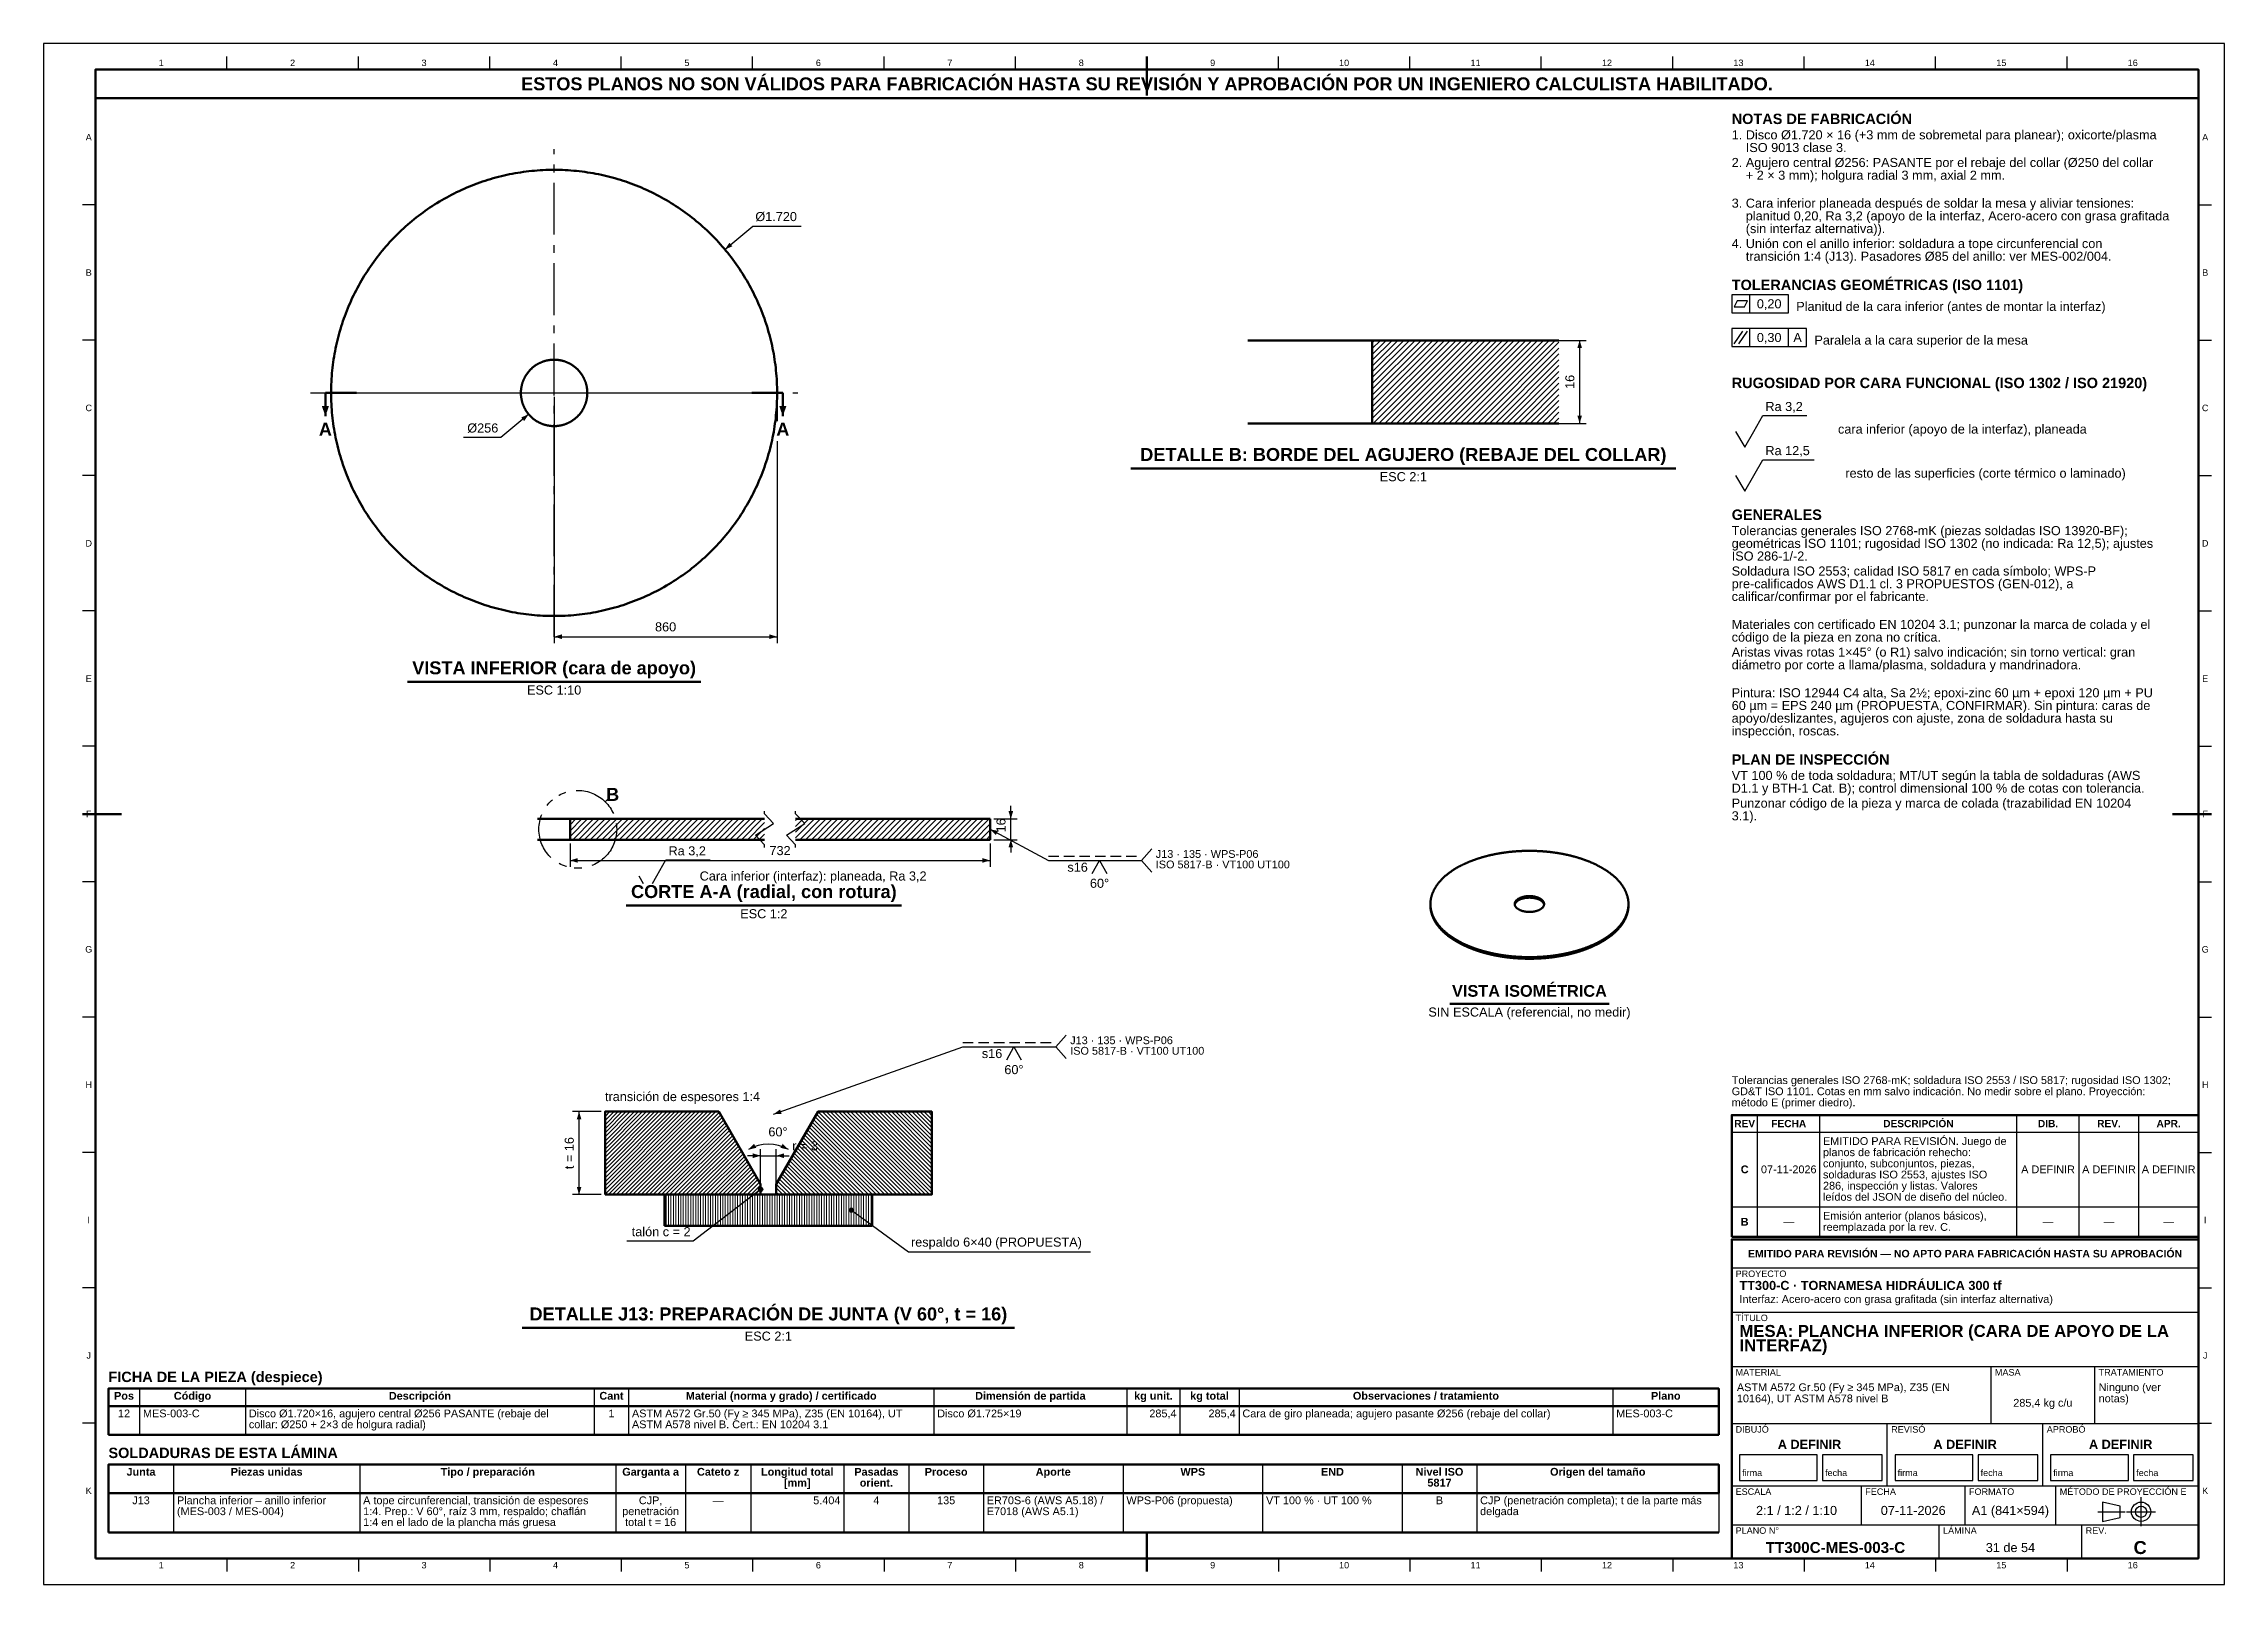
# Model space of a CAD drawing. Header units: millimetres. Extents: x 0 to 841, y 0 to 594.
import ezdxf
from ezdxf.enums import TextEntityAlignment as Align

# ---------------------------------------------------------------- set-up
doc = ezdxf.new("R2010")
doc.units = ezdxf.units.MM
for name, pattern in [('EJE', [31, 20, -4, 3, -4]), ('FANTASMA', [35, 18, -4, 3, -3, 3, -4]), ('OCULTO', [6, 4, -2])]:
    doc.linetypes.add(name, pattern=pattern)
for name, color, linetype, lineweight in [('ACH', 7, 'CONTINUOUS', 13), ('CORTE', 7, 'EJE', 70), ('COTA', 7, 'CONTINUOUS', 25), ('EJE', 7, 'EJE', 25), ('FANT', 7, 'FANTASMA', 25), ('FINA', 7, 'CONTINUOUS', 25), ('MARCO', 7, 'CONTINUOUS', 70), ('OCU', 7, 'OCULTO', 25), ('TXT', 7, 'CONTINUOUS', 25), ('VIS', 7, 'CONTINUOUS', 50)]:
    doc.layers.add(name, color=color, linetype=linetype, lineweight=lineweight)
doc.styles.add('STD', font='LiberationSans-Regular.ttf')
doc.styles.add('STDB', font='LiberationSans-Bold.ttf')

msp = doc.modelspace()

# ---------------------------------------------------------------- texts
at = {"layer": 'TXT'}
for s, height, style, p in [('1', 2.5, 'STD', (45.34, 586.6)), ('2', 2.5, 'STD', (96.03, 586.6)), ('3', 2.5, 'STD', (146.72, 586.6)), ('ESTOS PLANOS NO SON VÁLIDOS PARA FABRICACIÓN HASTA SU REVISIÓN Y APROBACIÓN POR UN INGENIERO CALCULISTA HABILITADO.', 5, 'STDB', (425.5, 578.5)), ('4', 2.5, 'STD', (197.41, 586.6)), ('5', 2.5, 'STD', (248.09, 586.6)), ('6', 2.5, 'STD', (298.78, 586.6)), ('7', 2.5, 'STD', (349.47, 586.6)), ('8', 2.5, 'STD', (400.16, 586.6)), ('9', 2.5, 'STD', (450.84, 586.6)), ('10', 2.5, 'STD', (501.53, 586.6)), ('11', 2.5, 'STD', (552.22, 586.6)), ('12', 2.5, 'STD', (602.91, 586.6)), ('13', 2.5, 'STD', (653.59, 586.6)), ('14', 2.5, 'STD', (704.28, 586.6)), ('15', 2.5, 'STD', (754.97, 586.6)), ('16', 2.5, 'STD', (805.66, 586.6)), ('A', 2.5, 'STD', (17.4, 557.91)), ('A', 2.5, 'STD', (833.6, 557.91)), ('B', 2.5, 'STD', (17.4, 505.73)), ('B', 2.5, 'STD', (833.6, 505.73)), ('0,20', 3.5, 'STD', (665.45, 493.7)), ('0,30', 3.5, 'STD', (665.45, 480.7)), ('A', 3.5, 'STD', (676.4, 480.7)), ('C', 2.5, 'STD', (17.4, 453.55)), ('C', 2.5, 'STD', (833.6, 453.55)), ('A', 5, 'STDB', (108.67, 445.35)), ('A', 5, 'STDB', (285.07, 445.35)), ('D', 2.5, 'STD', (17.4, 401.36)), ('D', 2.5, 'STD', (833.6, 401.36)), ('E', 2.5, 'STD', (17.4, 349.18)), ('E', 2.5, 'STD', (833.6, 349.18)), ('B', 5, 'STDB', (219.44, 304.54)), ('F', 2.5, 'STD', (17.4, 297)), ('F', 2.5, 'STD', (833.6, 297)), ('60°', 3.5, 'STD', (407.2, 270.3)), ('G', 2.5, 'STD', (17.4, 244.82)), ('G', 2.5, 'STD', (833.6, 244.82)), ('H', 2.5, 'STD', (17.4, 192.64)), ('60°', 3.5, 'STD', (374.2, 198.46)), ('H', 2.5, 'STD', (833.6, 192.64)), ('REV', 2.8, 'STDB', (656, 177.65)), ('FECHA', 2.8, 'STDB', (673, 177.65)), ('DESCRIPCIÓN', 2.8, 'STDB', (723, 177.65)), ('DIB.', 2.8, 'STDB', (773, 177.65)), ('REV.', 2.8, 'STDB', (796.5, 177.65)), ('APR.', 2.8, 'STDB', (819.5, 177.65)), ('C', 3, 'STDB', (656, 160)), ('07-11-2026', 3, 'STD', (673, 160)), ('A DEFINIR', 3, 'STD', (773, 160)), ('A DEFINIR', 3, 'STD', (796.5, 160)), ('A DEFINIR', 3, 'STD', (819.5, 160)), ('I', 2.5, 'STD', (17.4, 140.45)), ('B', 3, 'STDB', (656, 139.8)), ('—', 3, 'STD', (673, 139.8)), ('—', 3, 'STD', (773, 139.8)), ('—', 3, 'STD', (796.5, 139.8)), ('—', 3, 'STD', (819.5, 139.8)), ('I', 2.5, 'STD', (833.6, 140.45)), ('EMITIDO PARA REVISIÓN — NO APTO PARA FABRICACIÓN HASTA SU APROBACIÓN', 2.9, 'STDB', (741, 127.5)), ('J', 2.5, 'STD', (17.4, 88.27)), ('J', 2.5, 'STD', (833.6, 88.27)), ('Pos', 3, 'STDB', (31.01, 72.7)), ('12', 3, 'STD', (31.01, 65.9)), ('Código', 3, 'STDB', (57.43, 72.7)), ('Descripción', 3, 'STDB', (145.12, 72.7)), ('Cant', 3, 'STDB', (218.99, 72.7)), ('1', 3, 'STD', (218.99, 65.9)), ('Material (norma y grado) / certificado', 3, 'STDB', (284.45, 72.7)), ('Dimensión de partida', 3, 'STDB', (380.54, 72.7)), ('kg unit.', 3, 'STDB', (427.99, 72.7)), ('kg total', 3, 'STDB', (449.61, 72.7)), ('Observaciones / tratamiento', 3, 'STDB', (533.09, 72.7)), ('Plano', 3, 'STDB', (625.58, 72.7)), ('285,4 kg c/u', 3, 'STD', (771, 70)), ('A DEFINIR', 3.5, 'STDB', (681, 54)), ('A DEFINIR', 3.5, 'STDB', (741, 54)), ('A DEFINIR', 3.5, 'STDB', (801, 54)), ('Junta', 3, 'STDB', (37.56, 43.4)), ('Piezas unidas', 3, 'STDB', (86.02, 43.4)), ('Tipo / preparación', 3, 'STDB', (171.28, 43.4)), ('Garganta a', 3, 'STDB', (234.09, 43.4)), ('Cateto z', 3, 'STDB', (260.12, 43.4)), ('Longitud total', 3, 'STDB', (290.63, 43.4)), ('Pasadas', 3, 'STDB', (321.14, 43.4)), ('Proceso', 3, 'STDB', (348.06, 43.4)), ('Aporte', 3, 'STDB', (389.34, 43.4)), ('WPS', 3, 'STDB', (443.19, 43.4)), ('END', 3, 'STDB', (497.03, 43.4)), ('Nivel ISO', 3, 'STDB', (538.31, 43.4)), ('Origen del tamaño', 3, 'STDB', (599.34, 43.4)), ('K', 2.5, 'STD', (17.4, 36.09)), ('J13', 3, 'STD', (37.56, 32.4)), ('CJP,', 3, 'STD', (234.09, 32.4)), ('[mm]', 3, 'STDB', (290.63, 39.2)), ('orient.', 3, 'STDB', (321.14, 39.2)), ('4', 3, 'STD', (321.14, 32.4)), ('135', 3, 'STD', (348.06, 32.4)), ('5817', 3, 'STDB', (538.31, 39.2)), ('B', 3, 'STD', (538.31, 32.4)), ('K', 2.5, 'STD', (833.6, 36.09)), ('penetración', 3, 'STD', (234.09, 28.2)), ('total t = 16', 3, 'STD', (234.09, 24)), ('—', 3, 'STD', (260.12, 32.4)), ('2:1 / 1:2 / 1:10', 3.5, 'STD', (676, 28.5)), ('07-11-2026', 3.5, 'STD', (721, 28.5)), ('A1 (841×594)', 3.5, 'STD', (758.5, 28.5)), ('1', 2.5, 'STD', (45.34, 7.4)), ('2', 2.5, 'STD', (96.03, 7.4)), ('3', 2.5, 'STD', (146.72, 7.4)), ('4', 2.5, 'STD', (197.41, 7.4)), ('5', 2.5, 'STD', (248.09, 7.4)), ('6', 2.5, 'STD', (298.78, 7.4)), ('7', 2.5, 'STD', (349.47, 7.4)), ('8', 2.5, 'STD', (400.16, 7.4)), ('9', 2.5, 'STD', (450.84, 7.4)), ('10', 2.5, 'STD', (501.53, 7.4)), ('11', 2.5, 'STD', (552.22, 7.4)), ('12', 2.5, 'STD', (602.91, 7.4)), ('13', 2.5, 'STD', (653.59, 7.4)), ('TT300C-MES-003-C', 4.2, 'STDB', (691, 14.2)), ('14', 2.5, 'STD', (704.28, 7.4)), ('31 de 54', 3.5, 'STD', (758.5, 14.2)), ('15', 2.5, 'STD', (754.97, 7.4)), ('16', 2.5, 'STD', (805.66, 7.4)), ('C', 5, 'STDB', (808.5, 14.2))]:
    msp.add_text(s, height=height, dxfattribs=dict(at, style=style)).set_placement(p, align=Align.MIDDLE_CENTER)
for s, height, style, p in [('NOTAS DE FABRICACIÓN', 4, 'STDB', (651, 567)), ('1. Disco Ø1.720 × 16 (+3 mm de sobremetal para planear); oxicorte/plasma', 3.5, 'STD', (651, 560.6)), ('    ISO 9013 clase 3.', 3.5, 'STD', (651, 555.7)), ('2. Agujero central Ø256: PASANTE por el rebaje del collar (Ø250 del collar', 3.5, 'STD', (651, 549.93)), ('    + 2 × 3 mm); holgura radial 3 mm, axial 2 mm.', 3.5, 'STD', (651, 545.03)), ('3. Cara inferior planeada después de soldar la mesa y aliviar tensiones:', 3.5, 'STD', (651, 534.25)), ('    (sin interfaz alternativa)).', 3.5, 'STD', (651, 524.45)), ('    planitud 0,20, Ra 3,2 (apoyo de la interfaz, Acero-acero con grasa grafitada', 3.5, 'STD', (651, 529.35)), ('4. Unión con el anillo inferior: soldadura a tope circunferencial con', 3.5, 'STD', (651, 518.68)), ('    transición 1:4 (J13). Pasadores Ø85 del anillo: ver MES-002/004.', 3.5, 'STD', (651, 513.78)), ('TOLERANCIAS GEOMÉTRICAS (ISO 1101)', 4, 'STDB', (651, 503)), ('RUGOSIDAD POR CARA FUNCIONAL (ISO 1302 / ISO 21920)', 4, 'STDB', (651, 465.2)), ('GENERALES', 4, 'STDB', (651, 414.4)), ('Tolerancias generales ISO 2768-mK (piezas soldadas ISO 13920-BF);', 3.5, 'STD', (651, 408)), ('geométricas ISO 1101; rugosidad ISO 1302 (no indicada: Ra 12,5); ajustes', 3.5, 'STD', (651, 403.1)), ('ISO 286-1/-2.', 3.5, 'STD', (651, 398.2)), ('Soldadura ISO 2553; calidad ISO 5817 en cada símbolo; WPS-P', 3.5, 'STD', (651, 392.43)), ('pre-calificados AWS D1.1 cl. 3 PROPUESTOS (GEN-012), a', 3.5, 'STD', (651, 387.53)), ('calificar/confirmar por el fabricante.', 3.5, 'STD', (651, 382.63)), ('Materiales con certificado EN 10204 3.1; punzonar la marca de colada y el', 3.5, 'STD', (651, 371.85)), ('código de la pieza en zona no crítica.', 3.5, 'STD', (651, 366.95)), ('Aristas vivas rotas 1×45° (o R1) salvo indicación; sin torno vertical: gran', 3.5, 'STD', (651, 361.18)), ('diámetro por corte a llama/plasma, soldadura y mandrinadora.', 3.5, 'STD', (651, 356.28)), ('Pintura: ISO 12944 C4 alta, Sa 2½; epoxi-zinc 60 µm + epoxi 120 µm + PU', 3.5, 'STD', (651, 345.5)), ('60 µm = EPS 240 µm (PROPUESTA, CONFIRMAR). Sin pintura: caras de', 3.5, 'STD', (651, 340.6)), ('apoyo/deslizantes, agujeros con ajuste, zona de soldadura hasta su', 3.5, 'STD', (651, 335.7)), ('inspección, roscas.', 3.5, 'STD', (651, 330.8)), ('PLAN DE INSPECCIÓN', 4, 'STDB', (651, 320.03)), ('VT 100 % de toda soldadura; MT/UT según la tabla de soldaduras (AWS', 3.5, 'STD', (651, 313.63)), ('D1.1 y BTH-1 Cat. B); control dimensional 100 % de cotas con tolerancia.', 3.5, 'STD', (651, 308.73)), ('Punzonar código de la pieza y marca de colada (trazabilidad EN 10204', 3.5, 'STD', (651, 302.95)), ('3.1).', 3.5, 'STD', (651, 298.05)), ('J13 · 135 · WPS-P06', 3, 'STD', (428.9, 283.1)), ('ISO 5817-B · VT100 UT100', 3, 'STD', (428.9, 279.05)), ('J13 · 135 · WPS-P06', 3, 'STD', (395.9, 211.26)), ('ISO 5817-B · VT100 UT100', 3, 'STD', (395.9, 207.21)), ('planos de fabricación rehecho:', 3, 'STD', (686.2, 168.1)), ('EMITIDO PARA REVISIÓN. Juego de', 3, 'STD', (686.2, 172.4)), ('conjunto, subconjuntos, piezas,', 3, 'STD', (686.2, 163.8)), ('soldaduras ISO 2553, ajustes ISO', 3, 'STD', (686.2, 159.5)), ('286, inspección y listas. Valores', 3, 'STD', (686.2, 155.2)), ('leídos del JSON de diseño del núcleo.', 3, 'STD', (686.2, 150.9)), ('Emisión anterior (planos básicos),', 3, 'STD', (686.2, 143.6)), ('reemplazada por la rev. C.', 3, 'STD', (686.2, 139.3)), ('PROYECTO', 2.5, 'STD', (652.5, 121)), ('TT300-C · TORNAMESA HIDRÁULICA 300 tf', 3.5, 'STDB', (654, 117)), ('Interfaz: Acero-acero con grasa grafitada (sin interfaz alternativa)', 3, 'STD', (654, 111.5)), ('TÍTULO', 2.5, 'STD', (652.5, 104)), ('MESA: PLANCHA INFERIOR (CARA DE APOYO DE LA', 4.6, 'STDB', (654, 100)), ('INTERFAZ)', 4.6, 'STDB', (654, 94.48)), ('FICHA DE LA PIEZA (despiece)', 4, 'STDB', (25, 82)), ('MATERIAL', 2.5, 'STD', (652.5, 83)), ('ASTM A572 Gr.50 (Fy ≥ 345 MPa), Z35 (EN', 3, 'STD', (653, 77.5)), ('MASA', 2.5, 'STD', (752.5, 83)), ('TRATAMIENTO', 2.5, 'STD', (792.5, 83)), ('Ninguno (ver', 3, 'STD', (792.5, 77.5)), ('10164), UT ASTM A578 nivel B', 3, 'STD', (653, 73.2)), ('notas)', 3, 'STD', (792.5, 73.2)), ('DIBUJÓ', 2.5, 'STD', (652.5, 61)), ('REVISÓ', 2.5, 'STD', (712.5, 61)), ('APROBÓ', 2.5, 'STD', (772.5, 61)), ('SOLDADURAS DE ESTA LÁMINA', 4, 'STDB', (25, 52.7)), ('ESCALA', 2.5, 'STD', (652.5, 37)), ('FECHA', 2.5, 'STD', (702.5, 37)), ('FORMATO', 2.5, 'STD', (742.5, 37)), ('MÉTODO DE PROYECCIÓN E', 2.5, 'STD', (777.5, 37)), ('PLANO N°', 2.5, 'STD', (652.5, 22)), ('LÁMINA', 2.5, 'STD', (732.5, 22)), ('REV.', 2.5, 'STD', (787.5, 22))]:
    msp.add_text(s, height=height, dxfattribs=dict(at, style=style)).set_placement(p, align=Align.TOP_LEFT)
at = {"layer": 'TXT', "style": 'STD'}
for s, height, p in [('Ø1.720', 3.5, (274.47, 524.53)), ('Ra 3,2', 3.5, (664, 451.3)), ('Ra 12,5', 3.5, (664, 434.3)), ('Ra 3,2', 3.5, (241, 280)), ('Tolerancias generales ISO 2768-mK; soldadura ISO 2553 / ISO 5817; rugosidad ISO 1302;', 3, (651, 192)), ('transición de espesores 1:4', 3.5, (216.5, 185.26)), ('GD&T ISO 1101. Cotas en mm salvo indicación. No medir sobre el plano. Proyección:', 3, (651, 187.7)), ('método E (primer diedro).', 3, (651, 183.4)), ('60°', 3.5, (279.5, 171.66)), ('respaldo 6×40 (PROPUESTA)', 3.5, (334.5, 129.16)), ('firma', 2.5, (655, 41)), ('fecha', 2.5, (687, 41)), ('firma', 2.5, (715, 41)), ('fecha', 2.5, (747, 41)), ('firma', 2.5, (775, 41)), ('fecha', 2.5, (807, 41))]:
    msp.add_text(s, height=height, dxfattribs=at).set_placement(p, align=Align.BOTTOM_LEFT)
for s, height, p in [('Planitud de la cara inferior (antes de montar la interfaz)', 3.5, (675.9, 492.7)), ('Paralela a la cara superior de la mesa', 3.5, (682.9, 479.7)), ('cara inferior (apoyo de la interfaz), planeada', 3.5, (691.99, 445.4)), ('resto de las superficies (corte térmico o laminado)', 3.5, (694.82, 428.4)), ('Cara inferior (interfaz): planeada, Ra 3,2', 3.5, (253, 273.1)), ('MES-003-C', 3, (38.31, 65.9)), ('Disco Ø1.720×16, agujero central Ø256 PASANTE (rebaje del', 3, (79.15, 65.9)), ('ASTM A572 Gr.50 (Fy ≥ 345 MPa), Z35 (EN 10164), UT', 3, (226.89, 65.9)), ('Disco Ø1.725×19', 3, (344.61, 65.9)), ('Cara de giro planeada; agujero pasante Ø256 (rebaje del collar)', 3, (462.32, 65.9)), ('MES-003-C', 3, (606.46, 65.9)), ('collar: Ø250 + 2×3 de holgura radial)', 3, (79.15, 61.7)), ('ASTM A578 nivel B. Cert.: EN 10204 3.1', 3, (226.89, 61.7)), ('Plancha inferior – anillo inferior', 3, (51.43, 32.4)), ('A tope circunferencial, transición de espesores', 3, (123.22, 32.4)), ('ER70S-6 (AWS A5.18) /', 3, (363.72, 32.4)), ('WPS-P06 (propuesta)', 3, (417.57, 32.4)), ('VT 100 % · UT 100 %', 3, (471.41, 32.4)), ('CJP (penetración completa); t de la parte más', 3, (553.97, 32.4)), ('(MES-003 / MES-004)', 3, (51.43, 28.2)), ('1:4. Prep.: V 60°, raíz 3 mm, respaldo; chaflán', 3, (123.22, 28.2)), ('1:4 en el lado de la plancha más gruesa', 3, (123.22, 24)), ('E7018 (AWS A5.1)', 3, (363.72, 28.2)), ('delgada', 3, (553.97, 28.2))]:
    msp.add_text(s, height=height, dxfattribs=at).set_placement(p, align=Align.MIDDLE_LEFT)
for s, p in [('16', (591.37, 463.6)), ('16', (372, 292.6)), ('t = 16', (205.5, 166.26))]:
    msp.add_text(s, height=3.5, rotation=90, dxfattribs=at).set_placement(p, align=Align.BOTTOM_CENTER)
for s, p in [('Ø256', (175.34, 443.02)), ('talón c = 2', (249.5, 133.16))]:
    msp.add_text(s, height=3.5, dxfattribs=at).set_placement(p, align=Align.BOTTOM_RIGHT)
at = {"layer": 'TXT'}
for s, height, style, p in [('DETALLE B: BORDE DEL AGUJERO (REBAJE DEL COLLAR)', 5, 'STDB', (524.37, 431.6)), ('860', 3.5, 'STD', (239.87, 366.35)), ('VISTA INFERIOR (cara de apoyo)', 5, 'STDB', (196.87, 349.35)), ('732', 3.5, 'STD', (284, 280.1)), ('CORTE A-A (radial, con rotura)', 5, 'STDB', (277.75, 263.1)), ('VISTA ISOMÉTRICA', 4.5, 'STDB', (573, 225.2)), ('r = 3', 3.5, 'STD', (293.66, 166.26)), ('DETALLE J13: PREPARACIÓN DE JUNTA (V 60°, t = 16)', 5, 'STDB', (279.5, 100.26))]:
    msp.add_text(s, height=height, dxfattribs=dict(at, style=style)).set_placement(p, align=Align.BOTTOM_CENTER)
at = {"layer": 'TXT', "style": 'STD'}
for s, p in [('ESC 2:1', (524.37, 428.8)), ('ESC 1:10', (196.87, 346.55)), ('ESC 1:2', (277.75, 260.3)), ('SIN ESCALA (referencial, no medir)', (573, 222.4)), ('ESC 2:1', (279.5, 97.46))]:
    msp.add_text(s, height=3.5, dxfattribs=at).set_placement(p, align=Align.TOP_CENTER)
for s, height, p in [('s16', 3.5, (402.7, 276.5)), ('s16', 3.5, (369.7, 204.66)), ('285,4', 3, (436.9, 65.9)), ('285,4', 3, (459.72, 65.9)), ('5.404', 3, (307.28, 32.4))]:
    msp.add_text(s, height=height, dxfattribs=at).set_placement(p, align=Align.MIDDLE_RIGHT)

# ---------------------------------------------------------------- hatches: boundary and pattern name
at = {"layer": 'ACH'}
h = msp.add_hatch(dxfattribs=at)
h.set_pattern_fill('ANSI31', scale=0.5)
h.paths.add_polyline_path([(512.37, 447.6), (512.37, 479.6), (584.37, 479.6), (584.37, 447.6)])
h = msp.add_hatch(dxfattribs=at)
h.set_pattern_fill('ANSI31', scale=0.5)
h.paths.add_polyline_path([(203, 287.1), (203, 295.1), (278, 295.1), (278, 287.1)])
h = msp.add_hatch(dxfattribs=at)
h.set_pattern_fill('ANSI31', scale=0.5)
h.paths.add_polyline_path([(290, 287.1), (290, 295.1), (365, 295.1), (365, 287.1)])
h = msp.add_hatch(dxfattribs=at)
h.set_pattern_fill('ANSI31', scale=0.35)
h.paths.add_polyline_path([(216.5, 150.26), (276.5, 150.26), (276.5, 154.26), (260.33, 182.26), (216.5, 182.26)])
h = msp.add_hatch(dxfattribs=at)
h.set_pattern_fill('ANSI31', scale=0.35, angle=90)
h.paths.add_polyline_path([(282.5, 150.26), (342.5, 150.26), (342.5, 182.26), (298.67, 182.26), (282.5, 154.26)])
h = msp.add_hatch(color=7, dxfattribs=at)
h.dxf.hatch_style = 1
h.paths.add_polyline_path([(277.3, 152.26), (277.07, 152.82), (276.5, 153.06), (275.93, 152.82), (275.7, 152.26), (275.93, 151.69), (276.5, 151.46), (277.07, 151.69)])
h = msp.add_hatch(dxfattribs=at)
h.set_pattern_fill('ANSI31', scale=0.3, angle=45)
h.paths.add_polyline_path([(239.5, 138.26), (319.5, 138.26), (319.5, 150.26), (239.5, 150.26)])
h = msp.add_hatch(color=7, dxfattribs=at)
h.dxf.hatch_style = 1
h.paths.add_polyline_path([(312.3, 144.26), (312.07, 144.82), (311.5, 145.06), (310.93, 144.82), (310.7, 144.26), (310.93, 143.69), (311.5, 143.46), (312.07, 143.69)])

# ---------------------------------------------------------------- linework, layer by layer
at = {"layer": 'CORTE'}
for p, q in [((108.67, 459.35), (120.67, 459.35)), ((285.07, 459.35), (273.07, 459.35))]:
    msp.add_line(p, q, dxfattribs=at)
at = {"layer": 'COTA'}
for p, q in [((262.75, 514.63), (273.47, 523.63)), ((273.47, 523.63), (292.16, 523.63)), ((658, 490.2), (658, 497.2)), ((513.87, 479.6), (594.87, 479.6)), ((592.37, 447.6), (592.37, 479.6)), ((651.9, 478.3), (655.3, 483.1)), ((653.7, 478.3), (657.1, 483.1)), ((658, 477.2), (658, 484.2)), ((672.9, 477.2), (672.9, 484.2)), ((196.87, 457.85), (196.87, 362.85)), ((282.87, 457.85), (282.87, 448.45)), ((187.06, 451.12), (176.34, 442.12)), ((513.87, 447.6), (594.87, 447.6)), ((176.34, 442.12), (161.89, 442.12)), ((282.87, 440.74), (282.87, 362.85)), ((196.87, 365.35), (282.87, 365.35)), ((366.5, 295.1), (375.5, 295.1)), ((373, 295.1), (373, 300.1)), ((373, 295.1), (373, 296.43)), ((373, 287.1), (373, 295.1)), ((365, 291.1), (387.5, 279.1)), ((366.5, 287.1), (375.5, 287.1)), ((373, 287.1), (373, 282.1)), ((203, 285.6), (203, 276.6)), ((203, 279.1), (365, 279.1)), ((365, 285.6), (365, 276.6)), ((387.5, 279.1), (423.4, 279.1)), ((423.4, 279.1), (427.4, 283.6)), ((423.4, 279.1), (427.4, 274.6)), ((234.78, 270.21), (236.5, 273.2)), ((390.4, 207.26), (394.4, 211.76)), ((281.5, 181.26), (354.5, 207.26)), ((354.5, 207.26), (390.4, 207.26)), ((390.4, 207.26), (394.4, 202.76)), ((215, 182.26), (204, 182.26)), ((206.5, 150.26), (206.5, 182.26)), ((276.5, 165.26), (271.5, 165.26)), ((276.5, 153.76), (276.5, 167.76)), ((276.5, 165.26), (282.5, 165.26)), ((282.5, 153.76), (282.5, 167.76)), ((282.5, 165.26), (287.5, 165.26)), ((276.5, 152.26), (250.5, 132.26)), ((215, 150.26), (204, 150.26)), ((311.5, 144.26), (333.5, 128.26)), ((250.5, 132.26), (224.88, 132.26)), ((333.5, 128.26), (403.69, 128.26))]:
    msp.add_line(p, q, dxfattribs=at)
for points in [[(651, 490.2), (672.9, 490.2), (672.9, 497.2), (651, 497.2)], [(651.9, 492.5), (655.9, 492.5), (657.1, 494.9), (653.1, 494.9)], [(651, 477.2), (679.9, 477.2), (679.9, 484.2), (651, 484.2)]]:
    msp.add_lwpolyline(points, close=True, dxfattribs=at)
for points in [[(659.5, 444.5), (663, 450.6), (679.99, 450.6)], [(652.5, 444.5), (656, 438.4), (659.5, 444.5)], [(659.5, 427.5), (663, 433.6), (682.82, 433.6)], [(652.5, 427.5), (656, 421.4), (659.5, 427.5)], [(236.5, 273.2), (240, 279.3), (256.99, 279.3)], [(404.4, 274.1), (407.2, 279.1), (410, 274.1)], [(229.5, 273.2), (231.22, 270.21)], [(371.4, 202.26), (374.2, 207.26), (377, 202.26)]]:
    msp.add_lwpolyline(points, dxfattribs=at)
for centre in [(276.5, 152.26), (311.5, 144.26)]:
    msp.add_circle(centre, 0.8, dxfattribs=at)
msp.add_arc((279.5, 154.26), 15.4, 60, 120, dxfattribs=at)
for points in [[(262.75, 514.63), (265.62, 515.87), (264.47, 517.24)], [(592.37, 479.6), (591.47, 476.6), (593.27, 476.6)], [(108.67, 450.35), (110.07, 454.35), (107.27, 454.35)], [(285.07, 450.35), (286.47, 454.35), (283.67, 454.35)], [(187.06, 451.12), (184.18, 449.88), (185.34, 448.5)], [(592.37, 447.6), (593.27, 450.6), (591.47, 450.6)], [(196.87, 365.35), (199.87, 364.45), (199.87, 366.25)], [(282.87, 365.35), (279.87, 366.25), (279.87, 364.45)], [(373, 295.1), (373.9, 298.1), (372.1, 298.1)], [(365, 291.1), (367.22, 288.9), (368.07, 290.48)], [(373, 287.1), (372.1, 284.1), (373.9, 284.1)], [(203, 279.1), (206, 278.2), (206, 280)], [(365, 279.1), (362, 280), (362, 278.2)], [(206.5, 182.26), (205.6, 179.26), (207.4, 179.26)], [(281.5, 181.26), (284.63, 181.41), (284.02, 183.11)], [(271.8, 167.59), (274.85, 168.31), (273.95, 169.87)], [(287.2, 167.59), (285.05, 169.87), (284.15, 168.31)], [(276.5, 165.26), (273.5, 166.16), (273.5, 164.36)], [(282.5, 165.26), (285.5, 164.36), (285.5, 166.16)], [(206.5, 150.26), (207.4, 153.26), (205.6, 153.26)]]:
    msp.add_solid(points, dxfattribs=at)
at = {"layer": 'EJE'}
for p, q in [((196.87, 365.35), (196.87, 553.35)), ((102.87, 459.35), (290.87, 459.35)), ((120.67, 459.35), (273.07, 459.35)), ((792.14, 28), (802.68, 28)), ((803.3, 28), (814.46, 28)), ((808.88, 22.42), (808.88, 33.58))]:
    msp.add_line(p, q, dxfattribs=at)
at = {"layer": 'FANT'}
msp.add_line((216.61, 301.71), (217.44, 302.54), dxfattribs=at)
msp.add_circle((206, 291.1), 15, dxfattribs=at)
at = {"layer": 'FINA'}
for p, q in [((70.69, 584), (70.69, 589)), ((121.38, 584), (121.38, 589)), ((172.06, 584), (172.06, 589)), ((222.75, 584), (222.75, 589)), ((273.44, 584), (273.44, 589)), ((324.12, 584), (324.12, 589)), ((374.81, 584), (374.81, 589)), ((425.5, 584), (425.5, 589)), ((476.19, 584), (476.19, 589)), ((526.88, 584), (526.88, 589)), ((577.56, 584), (577.56, 589)), ((628.25, 584), (628.25, 589)), ((678.94, 584), (678.94, 589)), ((729.62, 584), (729.62, 589)), ((780.31, 584), (780.31, 589)), ((20, 531.82), (15, 531.82)), ((831, 531.82), (836, 531.82)), ((20, 479.64), (15, 479.64)), ((831, 479.64), (836, 479.64)), ((20, 427.45), (15, 427.45)), ((831, 427.45), (836, 427.45)), ((20, 375.27), (15, 375.27)), ((831, 375.27), (836, 375.27)), ((20, 323.09), (15, 323.09)), ((831, 323.09), (836, 323.09)), ((20, 270.91), (15, 270.91)), ((831, 270.91), (836, 270.91)), ((20, 218.73), (15, 218.73)), ((831, 218.73), (836, 218.73)), ((661, 134), (661, 180.9)), ((685, 134), (685, 180.9)), ((761, 134), (761, 180.9)), ((785, 134), (785, 180.9)), ((808, 134), (808, 180.9)), ((651, 174.4), (831, 174.4)), ((20, 166.55), (15, 166.55)), ((831, 166.55), (836, 166.55)), ((651, 145.6), (831, 145.6)), ((651, 134), (831, 134)), ((651, 133), (831, 133)), ((651, 122), (831, 122)), ((20, 114.36), (15, 114.36)), ((831, 114.36), (836, 114.36)), ((651, 105), (831, 105)), ((651, 84), (831, 84)), ((751, 62), (751, 84)), ((791, 62), (791, 84)), ((25, 68.7), (646, 68.7)), ((37.01, 75.5), (37.01, 57.7)), ((77.85, 75.5), (77.85, 57.7)), ((212.38, 75.5), (212.38, 57.7)), ((225.59, 75.5), (225.59, 57.7)), ((343.31, 75.5), (343.31, 57.7)), ((417.78, 75.5), (417.78, 57.7)), ((438.2, 75.5), (438.2, 57.7)), ((461.02, 75.5), (461.02, 57.7)), ((605.16, 75.5), (605.16, 57.7)), ((20, 62.18), (15, 62.18)), ((651, 62), (831, 62)), ((711, 38), (711, 62)), ((771, 38), (771, 62)), ((831, 62.18), (836, 62.18)), ((50.13, 46.2), (50.13, 20)), ((121.92, 46.2), (121.92, 20)), ((220.63, 46.2), (220.63, 20)), ((247.55, 46.2), (247.55, 20)), ((272.68, 46.2), (272.68, 20)), ((308.58, 46.2), (308.58, 20)), ((333.71, 46.2), (333.71, 20)), ((362.42, 46.2), (362.42, 20)), ((416.27, 46.2), (416.27, 20)), ((470.11, 46.2), (470.11, 20)), ((523.95, 46.2), (523.95, 20)), ((552.67, 46.2), (552.67, 20)), ((646, 46.2), (646, 20)), ((25, 35.2), (646, 35.2)), ((651, 38), (831, 38)), ((701, 23), (701, 38)), ((741, 23), (741, 38)), ((776, 23), (776, 38)), ((651, 23), (831, 23)), ((731, 10), (731, 23)), ((786, 10), (786, 23)), ((70.69, 10), (70.69, 5)), ((121.38, 10), (121.38, 5)), ((172.06, 10), (172.06, 5)), ((222.75, 10), (222.75, 5)), ((273.44, 10), (273.44, 5)), ((324.12, 10), (324.12, 5)), ((374.81, 10), (374.81, 5)), ((425.5, 10), (425.5, 5)), ((476.19, 10), (476.19, 5)), ((526.88, 10), (526.88, 5)), ((577.56, 10), (577.56, 5)), ((628.25, 10), (628.25, 5)), ((678.94, 10), (678.94, 5)), ((729.62, 10), (729.62, 5)), ((780.31, 10), (780.31, 5))]:
    msp.add_line(p, q, dxfattribs=at)
for points in [[(0, 0), (841, 0), (841, 594), (0, 594)], [(654, 40), (684, 40), (684, 50), (654, 50)], [(686, 40), (709, 40), (709, 50), (686, 50)], [(714, 40), (744, 40), (744, 50), (714, 50)], [(746, 40), (769, 40), (769, 50), (746, 50)], [(774, 40), (804, 40), (804, 50), (774, 50)], [(806, 40), (829, 40), (829, 50), (806, 50)], [(794, 24.28), (800.82, 25.83), (800.82, 30.17), (794, 31.72)]]:
    msp.add_lwpolyline(points, close=True, dxfattribs=at)
for points in [[(278, 284.1), (278, 285.1), (274.5, 288.9), (281.5, 293.3), (278, 297.1), (278, 298.1)], [(290, 284.1), (290, 285.1), (286.5, 288.9), (293.5, 293.3), (290, 297.1), (290, 298.1)]]:
    msp.add_lwpolyline(points, dxfattribs=at)
for radius in [3.72, 2.17]:
    msp.add_circle((808.88, 28), radius, dxfattribs=at)
at = {"layer": 'MARCO'}
for p, q in [((425.5, 589), (425.5, 574)), ((15, 297), (30, 297)), ((836, 297), (821, 297)), ((425.5, 5), (425.5, 20))]:
    msp.add_line(p, q, dxfattribs=at)
for points in [[(20, 10), (831, 10), (831, 584), (20, 584)], [(20, 573), (831, 573), (831, 584), (20, 584)], [(651, 134), (831, 134), (831, 180.9), (651, 180.9)], [(651, 10), (831, 10), (831, 133), (651, 133)]]:
    msp.add_lwpolyline(points, close=True, dxfattribs=at)
at = {"layer": 'OCU'}
for p, q in [((387.5, 280.7), (423.4, 280.7)), ((354.5, 208.86), (390.4, 208.86))]:
    msp.add_line(p, q, dxfattribs=at)
at = {"layer": 'VIS'}
for p, q in [((108.67, 459.35), (108.67, 450.35)), ((285.07, 459.35), (285.07, 450.35)), ((419.32, 430.2), (629.41, 430.2)), ((140.33, 347.95), (253.4, 347.95)), ((224.72, 261.7), (330.78, 261.7)), ((542.29, 223.8), (603.71, 223.8)), ((184.59, 98.86), (374.41, 98.86)), ((25, 75.5), (25, 57.7)), ((646, 75.5), (646, 57.7)), ((25, 57.7), (646, 57.7)), ((25, 46.2), (25, 20)), ((25, 20), (646, 20))]:
    msp.add_line(p, q, dxfattribs=at)
for points in [[(282.87, 459.35), (282.86, 458.27), (282.84, 457.19), (282.8, 456.11), (282.76, 455.03), (282.7, 453.95), (282.62, 452.87), (282.53, 451.79), (282.43, 450.72), (282.32, 449.64), (282.19, 448.57), (282.05, 447.5), (281.89, 446.43), (281.72, 445.36), (281.54, 444.3), (281.34, 443.23), (281.13, 442.17), (280.91, 441.11), (280.68, 440.06), (280.43, 439.01), (280.16, 437.96), (279.89, 436.91), (279.6, 435.87), (279.3, 434.84), (278.98, 433.8), (278.66, 432.77), (278.32, 431.75), (277.96, 430.72), (277.6, 429.71), (277.22, 428.7), (276.83, 427.69), (276.42, 426.69), (276.01, 425.69), (275.58, 424.7), (275.14, 423.71), (274.68, 422.73), (274.21, 421.76), (273.74, 420.79), (273.25, 419.82), (272.74, 418.87), (272.23, 417.92), (271.7, 416.97), (271.16, 416.04), (270.61, 415.11), (270.05, 414.18), (269.48, 413.27), (268.89, 412.36), (268.3, 411.46), (267.69, 410.56), (267.07, 409.68), (266.44, 408.8), (265.8, 407.93), (265.15, 407.07), (264.49, 406.21), (263.81, 405.37), (263.13, 404.53), (262.44, 403.7), (261.73, 402.88), (261.02, 402.07), (260.29, 401.27), (259.56, 400.48), (258.81, 399.69), (258.06, 398.92), (257.29, 398.15), (256.52, 397.4), (255.74, 396.66), (254.94, 395.92), (254.14, 395.2), (253.33, 394.48), (252.51, 393.78), (251.68, 393.08), (250.85, 392.4), (250, 391.73), (249.15, 391.06), (248.29, 390.41), (247.42, 389.77), (246.54, 389.14), (245.65, 388.52), (244.76, 387.92), (243.86, 387.32), (242.95, 386.73), (242.03, 386.16), (241.11, 385.6), (240.18, 385.05), (239.24, 384.51), (238.3, 383.98), (237.35, 383.47), (236.39, 382.97), (235.43, 382.48), (234.46, 382), (233.48, 381.53), (232.5, 381.08), (231.52, 380.64), (230.52, 380.21), (229.53, 379.79), (228.52, 379.39), (227.52, 378.99), (226.51, 378.62), (225.49, 378.25), (224.47, 377.9), (223.44, 377.56), (222.41, 377.23), (221.38, 376.91), (220.34, 376.61), (219.3, 376.32), (218.25, 376.05), (217.2, 375.79), (216.15, 375.54), (215.1, 375.3), (214.04, 375.08), (212.98, 374.87), (211.92, 374.67), (210.85, 374.49), (209.79, 374.32), (208.72, 374.17), (207.64, 374.03), (206.57, 373.9), (205.5, 373.78), (204.42, 373.68), (203.34, 373.59), (202.27, 373.52), (201.19, 373.46), (200.11, 373.41), (199.03, 373.37), (197.95, 373.35), (196.87, 373.35), (195.79, 373.35), (194.7, 373.37), (193.62, 373.41), (192.54, 373.46), (191.47, 373.52), (190.39, 373.59), (189.31, 373.68), (188.23, 373.78), (187.16, 373.9), (186.09, 374.03), (185.02, 374.17), (183.95, 374.32), (182.88, 374.49), (181.81, 374.67), (180.75, 374.87), (179.69, 375.08), (178.63, 375.3), (177.58, 375.54), (176.53, 375.79), (175.48, 376.05), (174.43, 376.32), (173.39, 376.61), (172.35, 376.91), (171.32, 377.23), (170.29, 377.56), (169.26, 377.9), (168.24, 378.25), (167.23, 378.62), (166.21, 378.99), (165.21, 379.39), (164.2, 379.79), (163.21, 380.21), (162.22, 380.64), (161.23, 381.08), (160.25, 381.53), (159.27, 382), (158.31, 382.48), (157.34, 382.97), (156.39, 383.47), (155.44, 383.98), (154.49, 384.51), (153.55, 385.05), (152.62, 385.6), (151.7, 386.16), (150.78, 386.73), (149.88, 387.32), (148.97, 387.92), (148.08, 388.52), (147.19, 389.14), (146.32, 389.77), (145.45, 390.41), (144.58, 391.06), (143.73, 391.73), (142.88, 392.4), (142.05, 393.08), (141.22, 393.78), (140.4, 394.48), (139.59, 395.2), (138.79, 395.92), (137.99, 396.66), (137.21, 397.4), (136.44, 398.15), (135.67, 398.92), (134.92, 399.69), (134.17, 400.48), (133.44, 401.27), (132.72, 402.07), (132, 402.88), (131.3, 403.7), (130.6, 404.53), (129.92, 405.37), (129.25, 406.21), (128.58, 407.07), (127.93, 407.93), (127.29, 408.8), (126.66, 409.68), (126.04, 410.56), (125.43, 411.46), (124.84, 412.36), (124.25, 413.27), (123.68, 414.18), (123.12, 415.11), (122.57, 416.04), (122.03, 416.97), (121.5, 417.92), (120.99, 418.87), (120.49, 419.82), (120, 420.79), (119.52, 421.76), (119.05, 422.73), (118.6, 423.71), (118.16, 424.7), (117.73, 425.69), (117.31, 426.69), (116.91, 427.69), (116.51, 428.7), (116.13, 429.71), (115.77, 430.72), (115.42, 431.75), (115.08, 432.77), (114.75, 433.8), (114.43, 434.84), (114.13, 435.87), (113.84, 436.91), (113.57, 437.96), (113.31, 439.01), (113.06, 440.06), (112.82, 441.11), (112.6, 442.17), (112.39, 443.23), (112.19, 444.3), (112.01, 445.36), (111.84, 446.43), (111.69, 447.5), (111.54, 448.57), (111.42, 449.64), (111.3, 450.72), (111.2, 451.79), (111.11, 452.87), (111.04, 453.95), (110.97, 455.03), (110.93, 456.11), (110.89, 457.19), (110.87, 458.27), (110.87, 459.35), (110.87, 460.43), (110.89, 461.51), (110.93, 462.59), (110.97, 463.67), (111.04, 464.75), (111.11, 465.83), (111.2, 466.9), (111.3, 467.98), (111.42, 469.05), (111.54, 470.13), (111.69, 471.2), (111.84, 472.27), (112.01, 473.33), (112.19, 474.4), (112.39, 475.46), (112.6, 476.52), (112.82, 477.58), (113.06, 478.63), (113.31, 479.69), (113.57, 480.73), (113.84, 481.78), (114.13, 482.82), (114.43, 483.86), (114.75, 484.89), (115.08, 485.92), (115.42, 486.95), (115.77, 487.97), (116.13, 488.99), (116.51, 490), (116.91, 491.01), (117.31, 492.01), (117.73, 493.01), (118.16, 494), (118.6, 494.98), (119.05, 495.96), (119.52, 496.94), (120, 497.91), (120.49, 498.87), (120.99, 499.83), (121.5, 500.78), (122.03, 501.72), (122.57, 502.66), (123.12, 503.59), (123.68, 504.51), (124.25, 505.43), (124.84, 506.34), (125.43, 507.24), (126.04, 508.13), (126.66, 509.02), (127.29, 509.9), (127.93, 510.77), (128.58, 511.63), (129.25, 512.48), (129.92, 513.33), (130.6, 514.17), (131.3, 514.99), (132, 515.81), (132.72, 516.62), (133.44, 517.43), (134.17, 518.22), (134.92, 519), (135.67, 519.77), (136.44, 520.54), (137.21, 521.29), (137.99, 522.04), (138.79, 522.77), (139.59, 523.5), (140.4, 524.21), (141.22, 524.92), (142.05, 525.61), (142.88, 526.29), (143.73, 526.97), (144.58, 527.63), (145.45, 528.28), (146.32, 528.92), (147.19, 529.55), (148.08, 530.17), (148.97, 530.78), (149.88, 531.37), (150.78, 531.96), (151.7, 532.53), (152.62, 533.09), (153.55, 533.64), (154.49, 534.18), (155.44, 534.71), (156.39, 535.22), (157.34, 535.73), (158.31, 536.22), (159.27, 536.7), (160.25, 537.16), (161.23, 537.62), (162.22, 538.06), (163.21, 538.49), (164.2, 538.9), (165.21, 539.31), (166.21, 539.7), (167.23, 540.08), (168.24, 540.44), (169.26, 540.8), (170.29, 541.14), (171.32, 541.47), (172.35, 541.78), (173.39, 542.08), (174.43, 542.37), (175.48, 542.65), (176.53, 542.91), (177.58, 543.16), (178.63, 543.39), (179.69, 543.61), (180.75, 543.82), (181.81, 544.02), (182.88, 544.2), (183.95, 544.37), (185.02, 544.53), (186.09, 544.67), (187.16, 544.8), (188.23, 544.91), (189.31, 545.01), (190.39, 545.1), (191.47, 545.18), (192.54, 545.24), (193.62, 545.29), (194.7, 545.32), (195.79, 545.34), (196.87, 545.35), (197.95, 545.34), (199.03, 545.32), (200.11, 545.29), (201.19, 545.24), (202.27, 545.18), (203.34, 545.1), (204.42, 545.01), (205.5, 544.91), (206.57, 544.8), (207.64, 544.67), (208.72, 544.53), (209.79, 544.37), (210.85, 544.2), (211.92, 544.02), (212.98, 543.82), (214.04, 543.61), (215.1, 543.39), (216.15, 543.16), (217.2, 542.91), (218.25, 542.65), (219.3, 542.37), (220.34, 542.08), (221.38, 541.78), (222.41, 541.47), (223.44, 541.14), (224.47, 540.8), (225.49, 540.44), (226.51, 540.08), (227.52, 539.7), (228.52, 539.31), (229.53, 538.9), (230.52, 538.49), (231.52, 538.06), (232.5, 537.62), (233.48, 537.16), (234.46, 536.7), (235.43, 536.22), (236.39, 535.73), (237.35, 535.22), (238.3, 534.71), (239.24, 534.18), (240.18, 533.64), (241.11, 533.09), (242.03, 532.53), (242.95, 531.96), (243.86, 531.37), (244.76, 530.78), (245.65, 530.17), (246.54, 529.55), (247.42, 528.92), (248.29, 528.28), (249.15, 527.63), (250, 526.97), (250.85, 526.29), (251.68, 525.61), (252.51, 524.92), (253.33, 524.21), (254.14, 523.5), (254.94, 522.77), (255.74, 522.04), (256.52, 521.29), (257.29, 520.54), (258.06, 519.77), (258.81, 519), (259.56, 518.22), (260.29, 517.43), (261.02, 516.62), (261.73, 515.81), (262.44, 514.99), (263.13, 514.17), (263.81, 513.33), (264.49, 512.48), (265.15, 511.63), (265.8, 510.77), (266.44, 509.9), (267.07, 509.02), (267.69, 508.13), (268.3, 507.24), (268.89, 506.34), (269.48, 505.43), (270.05, 504.51), (270.61, 503.59), (271.16, 502.66), (271.7, 501.72), (272.23, 500.78), (272.74, 499.83), (273.25, 498.87), (273.74, 497.91), (274.21, 496.94), (274.68, 495.96), (275.14, 494.98), (275.58, 494), (276.01, 493.01), (276.42, 492.01), (276.83, 491.01), (277.22, 490), (277.6, 488.99), (277.96, 487.97), (278.32, 486.95), (278.66, 485.92), (278.98, 484.89), (279.3, 483.86), (279.6, 482.82), (279.89, 481.78), (280.16, 480.73), (280.43, 479.69), (280.68, 478.63), (280.91, 477.58), (281.13, 476.52), (281.34, 475.46), (281.54, 474.4), (281.72, 473.33), (281.89, 472.27), (282.05, 471.2), (282.19, 470.13), (282.32, 469.05), (282.43, 467.98), (282.53, 466.9), (282.62, 465.83), (282.7, 464.75), (282.76, 463.67), (282.8, 462.59), (282.84, 461.51), (282.86, 460.43), (282.87, 459.35)], [(512.37, 479.6), (511.16, 479.6), (509.96, 479.6), (508.76, 479.6), (507.56, 479.6), (506.36, 479.6), (505.15, 479.6), (503.95, 479.6), (502.75, 479.6), (501.55, 479.6), (500.35, 479.6), (499.15, 479.6), (497.94, 479.6), (496.74, 479.6), (495.54, 479.6), (494.34, 479.6), (493.14, 479.6), (491.93, 479.6), (490.73, 479.6), (489.53, 479.6), (488.33, 479.6), (487.13, 479.6), (485.92, 479.6), (484.72, 479.6), (483.52, 479.6), (482.32, 479.6), (481.12, 479.6), (479.92, 479.6), (478.71, 479.6), (477.51, 479.6), (476.31, 479.6), (475.11, 479.6), (473.91, 479.6), (472.7, 479.6), (471.5, 479.6), (470.3, 479.6), (469.1, 479.6), (467.9, 479.6), (466.69, 479.6), (465.49, 479.6), (464.37, 479.6)], [(584.37, 479.6), (512.37, 479.6)], [(512.37, 447.6), (512.37, 479.6)], [(209.67, 459.35), (209.66, 459.19), (209.66, 459.03), (209.66, 458.86), (209.65, 458.7), (209.64, 458.54), (209.63, 458.38), (209.62, 458.22), (209.6, 458.06), (209.58, 457.9), (209.57, 457.74), (209.54, 457.58), (209.52, 457.42), (209.5, 457.27), (209.47, 457.11), (209.44, 456.95), (209.41, 456.79), (209.38, 456.63), (209.34, 456.48), (209.3, 456.32), (209.26, 456.16), (209.22, 456.01), (209.18, 455.85), (209.14, 455.7), (209.09, 455.54), (209.04, 455.39), (208.99, 455.24), (208.94, 455.09), (208.88, 454.94), (208.83, 454.78), (208.77, 454.64), (208.71, 454.49), (208.64, 454.34), (208.58, 454.19), (208.52, 454.04), (208.45, 453.9), (208.38, 453.75), (208.31, 453.61), (208.23, 453.46), (208.16, 453.32), (208.08, 453.18), (208, 453.04), (207.92, 452.9), (207.84, 452.76), (207.76, 452.62), (207.67, 452.49), (207.59, 452.35), (207.5, 452.22), (207.41, 452.09), (207.32, 451.95), (207.22, 451.82), (207.13, 451.69), (207.03, 451.57), (206.93, 451.44), (206.83, 451.31), (206.73, 451.19), (206.63, 451.06), (206.52, 450.94), (206.41, 450.82), (206.31, 450.7), (206.2, 450.58), (206.09, 450.47), (205.97, 450.35), (205.86, 450.24), (205.74, 450.13), (205.63, 450.02), (205.51, 449.91), (205.39, 449.8), (205.27, 449.69), (205.15, 449.59), (205.03, 449.48), (204.9, 449.38), (204.77, 449.28), (204.65, 449.18), (204.52, 449.09), (204.39, 448.99), (204.26, 448.9), (204.13, 448.81), (203.99, 448.72), (203.86, 448.63), (203.72, 448.54), (203.59, 448.45), (203.45, 448.37), (203.31, 448.29), (203.17, 448.21), (203.03, 448.13), (202.89, 448.05), (202.75, 447.98), (202.61, 447.91), (202.46, 447.83), (202.32, 447.77), (202.17, 447.7), (202.02, 447.63), (201.88, 447.57), (201.73, 447.51), (201.58, 447.45), (201.43, 447.39), (201.28, 447.33), (201.13, 447.28), (200.97, 447.22), (200.82, 447.17), (200.67, 447.12), (200.51, 447.08), (200.36, 447.03), (200.2, 446.99), (200.05, 446.95), (199.89, 446.91), (199.74, 446.87), (199.58, 446.84), (199.42, 446.8), (199.26, 446.77), (199.11, 446.74), (198.95, 446.72), (198.79, 446.69), (198.63, 446.67), (198.47, 446.65), (198.31, 446.63), (198.15, 446.61), (197.99, 446.6), (197.83, 446.58), (197.67, 446.57), (197.51, 446.56), (197.35, 446.56), (197.19, 446.55), (197.03, 446.55), (196.87, 446.55), (196.71, 446.55), (196.54, 446.55), (196.38, 446.56), (196.22, 446.56), (196.06, 446.57), (195.9, 446.58), (195.74, 446.6), (195.58, 446.61), (195.42, 446.63), (195.26, 446.65), (195.1, 446.67), (194.94, 446.69), (194.78, 446.72), (194.63, 446.74), (194.47, 446.77), (194.31, 446.8), (194.15, 446.84), (194, 446.87), (193.84, 446.91), (193.68, 446.95), (193.53, 446.99), (193.37, 447.03), (193.22, 447.08), (193.06, 447.12), (192.91, 447.17), (192.76, 447.22), (192.61, 447.28), (192.45, 447.33), (192.3, 447.39), (192.15, 447.45), (192, 447.51), (191.86, 447.57), (191.71, 447.63), (191.56, 447.7), (191.42, 447.77), (191.27, 447.83), (191.13, 447.91), (190.98, 447.98), (190.84, 448.05), (190.7, 448.13), (190.56, 448.21), (190.42, 448.29), (190.28, 448.37), (190.14, 448.45), (190.01, 448.54), (189.87, 448.63), (189.74, 448.72), (189.6, 448.81), (189.47, 448.9), (189.34, 448.99), (189.21, 449.09), (189.08, 449.18), (188.96, 449.28), (188.83, 449.38), (188.71, 449.48), (188.58, 449.59), (188.46, 449.69), (188.34, 449.8), (188.22, 449.91), (188.1, 450.02), (187.99, 450.13), (187.87, 450.24), (187.76, 450.35), (187.65, 450.47), (187.54, 450.58), (187.43, 450.7), (187.32, 450.82), (187.21, 450.94), (187.11, 451.06), (187, 451.19), (186.9, 451.31), (186.8, 451.44), (186.7, 451.57), (186.61, 451.69), (186.51, 451.82), (186.42, 451.95), (186.32, 452.09), (186.23, 452.22), (186.15, 452.35), (186.06, 452.49), (185.97, 452.62), (185.89, 452.76), (185.81, 452.9), (185.73, 453.04), (185.65, 453.18), (185.57, 453.32), (185.5, 453.46), (185.42, 453.61), (185.35, 453.75), (185.28, 453.9), (185.22, 454.04), (185.15, 454.19), (185.09, 454.34), (185.02, 454.49), (184.96, 454.64), (184.91, 454.78), (184.85, 454.94), (184.8, 455.09), (184.74, 455.24), (184.69, 455.39), (184.64, 455.54), (184.6, 455.7), (184.55, 455.85), (184.51, 456.01), (184.47, 456.16), (184.43, 456.32), (184.39, 456.48), (184.36, 456.63), (184.32, 456.79), (184.29, 456.95), (184.26, 457.11), (184.24, 457.27), (184.21, 457.42), (184.19, 457.58), (184.17, 457.74), (184.15, 457.9), (184.13, 458.06), (184.12, 458.22), (184.1, 458.38), (184.09, 458.54), (184.08, 458.7), (184.08, 458.86), (184.07, 459.03), (184.07, 459.19), (184.07, 459.35), (184.07, 459.51), (184.07, 459.67), (184.08, 459.83), (184.08, 459.99), (184.09, 460.15), (184.1, 460.31), (184.12, 460.47), (184.13, 460.63), (184.15, 460.79), (184.17, 460.95), (184.19, 461.11), (184.21, 461.27), (184.24, 461.43), (184.26, 461.59), (184.29, 461.75), (184.32, 461.9), (184.36, 462.06), (184.39, 462.22), (184.43, 462.37), (184.47, 462.53), (184.51, 462.69), (184.55, 462.84), (184.6, 463), (184.64, 463.15), (184.69, 463.3), (184.74, 463.46), (184.8, 463.61), (184.85, 463.76), (184.91, 463.91), (184.96, 464.06), (185.02, 464.21), (185.09, 464.36), (185.15, 464.5), (185.22, 464.65), (185.28, 464.8), (185.35, 464.94), (185.42, 465.09), (185.5, 465.23), (185.57, 465.37), (185.65, 465.51), (185.73, 465.65), (185.81, 465.79), (185.89, 465.93), (185.97, 466.07), (186.06, 466.21), (186.15, 466.34), (186.23, 466.48), (186.32, 466.61), (186.42, 466.74), (186.51, 466.87), (186.61, 467), (186.7, 467.13), (186.8, 467.26), (186.9, 467.38), (187, 467.51), (187.11, 467.63), (187.21, 467.75), (187.32, 467.87), (187.43, 467.99), (187.54, 468.11), (187.65, 468.23), (187.76, 468.34), (187.87, 468.45), (187.99, 468.57), (188.1, 468.68), (188.22, 468.79), (188.34, 468.9), (188.46, 469), (188.58, 469.11), (188.71, 469.21), (188.83, 469.31), (188.96, 469.41), (189.08, 469.51), (189.21, 469.61), (189.34, 469.7), (189.47, 469.8), (189.6, 469.89), (189.74, 469.98), (189.87, 470.07), (190.01, 470.15), (190.14, 470.24), (190.28, 470.32), (190.42, 470.41), (190.56, 470.49), (190.7, 470.56), (190.84, 470.64), (190.98, 470.72), (191.13, 470.79), (191.27, 470.86), (191.42, 470.93), (191.56, 471), (191.71, 471.06), (191.86, 471.13), (192, 471.19), (192.15, 471.25), (192.3, 471.31), (192.45, 471.36), (192.61, 471.42), (192.76, 471.47), (192.91, 471.52), (193.06, 471.57), (193.22, 471.62), (193.37, 471.66), (193.53, 471.7), (193.68, 471.74), (193.84, 471.78), (194, 471.82), (194.15, 471.86), (194.31, 471.89), (194.47, 471.92), (194.63, 471.95), (194.78, 471.98), (194.94, 472), (195.1, 472.02), (195.26, 472.05), (195.42, 472.07), (195.58, 472.08), (195.74, 472.1), (195.9, 472.11), (196.06, 472.12), (196.22, 472.13), (196.38, 472.14), (196.54, 472.14), (196.71, 472.15), (196.87, 472.15), (197.03, 472.15), (197.19, 472.14), (197.35, 472.14), (197.51, 472.13), (197.67, 472.12), (197.83, 472.11), (197.99, 472.1), (198.15, 472.08), (198.31, 472.07), (198.47, 472.05), (198.63, 472.02), (198.79, 472), (198.95, 471.98), (199.11, 471.95), (199.26, 471.92), (199.42, 471.89), (199.58, 471.86), (199.74, 471.82), (199.89, 471.78), (200.05, 471.74), (200.2, 471.7), (200.36, 471.66), (200.51, 471.62), (200.67, 471.57), (200.82, 471.52), (200.97, 471.47), (201.13, 471.42), (201.28, 471.36), (201.43, 471.31), (201.58, 471.25), (201.73, 471.19), (201.88, 471.13), (202.02, 471.06), (202.17, 471), (202.32, 470.93), (202.46, 470.86), (202.61, 470.79), (202.75, 470.72), (202.89, 470.64), (203.03, 470.56), (203.17, 470.49), (203.31, 470.41), (203.45, 470.32), (203.59, 470.24), (203.72, 470.15), (203.86, 470.07), (203.99, 469.98), (204.13, 469.89), (204.26, 469.8), (204.39, 469.7), (204.52, 469.61), (204.65, 469.51), (204.77, 469.41), (204.9, 469.31), (205.03, 469.21), (205.15, 469.11), (205.27, 469), (205.39, 468.9), (205.51, 468.79), (205.63, 468.68), (205.74, 468.57), (205.86, 468.45), (205.97, 468.34), (206.09, 468.23), (206.2, 468.11), (206.31, 467.99), (206.41, 467.87), (206.52, 467.75), (206.63, 467.63), (206.73, 467.51), (206.83, 467.38), (206.93, 467.26), (207.03, 467.13), (207.13, 467), (207.22, 466.87), (207.32, 466.74), (207.41, 466.61), (207.5, 466.48), (207.59, 466.34), (207.67, 466.21), (207.76, 466.07), (207.84, 465.93), (207.92, 465.79), (208, 465.65), (208.08, 465.51), (208.16, 465.37), (208.23, 465.23), (208.31, 465.09), (208.38, 464.94), (208.45, 464.8), (208.52, 464.65), (208.58, 464.5), (208.64, 464.36), (208.71, 464.21), (208.77, 464.06), (208.83, 463.91), (208.88, 463.76), (208.94, 463.61), (208.99, 463.46), (209.04, 463.3), (209.09, 463.15), (209.14, 463), (209.18, 462.84), (209.22, 462.69), (209.26, 462.53), (209.3, 462.37), (209.34, 462.22), (209.38, 462.06), (209.41, 461.9), (209.44, 461.75), (209.47, 461.59), (209.5, 461.43), (209.52, 461.27), (209.54, 461.11), (209.57, 460.95), (209.58, 460.79), (209.6, 460.63), (209.62, 460.47), (209.63, 460.31), (209.64, 460.15), (209.65, 459.99), (209.66, 459.83), (209.66, 459.67), (209.66, 459.51), (209.67, 459.35)], [(512.37, 447.6), (511.16, 447.6), (509.96, 447.6), (508.76, 447.6), (507.56, 447.6), (506.36, 447.6), (505.15, 447.6), (503.95, 447.6), (502.75, 447.6), (501.55, 447.6), (500.35, 447.6), (499.15, 447.6), (497.94, 447.6), (496.74, 447.6), (495.54, 447.6), (494.34, 447.6), (493.14, 447.6), (491.93, 447.6), (490.73, 447.6), (489.53, 447.6), (488.33, 447.6), (487.13, 447.6), (485.92, 447.6), (484.72, 447.6), (483.52, 447.6), (482.32, 447.6), (481.12, 447.6), (479.92, 447.6), (478.71, 447.6), (477.51, 447.6), (476.31, 447.6), (475.11, 447.6), (473.91, 447.6), (472.7, 447.6), (471.5, 447.6), (470.3, 447.6), (469.1, 447.6), (467.9, 447.6), (466.69, 447.6), (465.49, 447.6), (464.37, 447.6)], [(584.37, 447.6), (512.37, 447.6)], [(203, 295.1), (202.7, 295.1), (202.4, 295.1), (202.1, 295.1), (201.8, 295.1), (201.5, 295.1), (201.2, 295.1), (200.9, 295.1), (200.6, 295.1), (200.3, 295.1), (200, 295.1), (199.69, 295.1), (199.39, 295.1), (199.09, 295.1), (198.79, 295.1), (198.49, 295.1), (198.19, 295.1), (197.89, 295.1), (197.59, 295.1), (197.29, 295.1), (196.99, 295.1), (196.69, 295.1), (196.39, 295.1), (196.09, 295.1), (195.79, 295.1), (195.49, 295.1), (195.19, 295.1), (194.89, 295.1), (194.59, 295.1), (194.29, 295.1), (193.99, 295.1), (193.69, 295.1), (193.38, 295.1), (193.08, 295.1), (192.78, 295.1), (192.48, 295.1), (192.18, 295.1), (191.88, 295.1), (191.58, 295.1), (191.28, 295.1), (190.98, 295.1), (190.68, 295.1), (190.5, 295.1)], [(278, 295.1), (203, 295.1)], [(203, 287.1), (203, 295.1)], [(365, 295.1), (290, 295.1)], [(365, 287.1), (365, 295.1)], [(203, 287.1), (202.7, 287.1), (202.4, 287.1), (202.1, 287.1), (201.8, 287.1), (201.5, 287.1), (201.2, 287.1), (200.9, 287.1), (200.6, 287.1), (200.3, 287.1), (200, 287.1), (199.69, 287.1), (199.39, 287.1), (199.09, 287.1), (198.79, 287.1), (198.49, 287.1), (198.19, 287.1), (197.89, 287.1), (197.59, 287.1), (197.29, 287.1), (196.99, 287.1), (196.69, 287.1), (196.39, 287.1), (196.09, 287.1), (195.79, 287.1), (195.49, 287.1), (195.19, 287.1), (194.89, 287.1), (194.59, 287.1), (194.29, 287.1), (193.99, 287.1), (193.69, 287.1), (193.38, 287.1), (193.08, 287.1), (192.78, 287.1), (192.48, 287.1), (192.18, 287.1), (191.88, 287.1), (191.58, 287.1), (191.28, 287.1), (190.98, 287.1), (190.68, 287.1), (190.5, 287.1)], [(278, 287.1), (203, 287.1)], [(365, 287.1), (290, 287.1)], [(611.18, 262.3), (611.18, 262.49), (611.17, 262.68), (611.16, 262.86), (611.15, 263.05), (611.14, 263.24), (611.12, 263.43), (611.1, 263.62), (611.07, 263.8), (611.05, 263.99), (611.02, 264.18), (610.98, 264.36), (610.95, 264.55), (610.91, 264.73), (610.87, 264.91), (610.82, 265.1), (610.77, 265.28), (610.72, 265.46), (610.67, 265.64), (610.61, 265.82), (610.55, 266), (610.49, 266.18), (610.42, 266.36), (610.36, 266.53), (610.29, 266.71), (610.21, 266.88), (610.14, 267.05), (610.06, 267.22), (609.98, 267.4), (609.9, 267.57), (609.81, 267.73), (609.72, 267.9), (609.64, 268.07), (609.54, 268.23), (609.45, 268.4), (609.35, 268.56), (609.26, 268.72), (609.16, 268.88), (609.06, 269.04), (608.95, 269.2), (608.85, 269.35), (608.74, 269.51), (608.63, 269.66), (608.52, 269.81), (608.41, 269.96), (608.29, 270.12), (608.18, 270.26), (608.06, 270.41), (607.94, 270.56), (607.82, 270.7), (607.7, 270.85), (607.58, 270.99), (607.45, 271.13), (607.33, 271.27), (607.2, 271.41), (607.07, 271.55), (606.94, 271.69), (606.81, 271.82), (606.68, 271.95), (606.54, 272.09), (606.41, 272.22), (606.27, 272.35), (606.14, 272.48), (606, 272.61), (605.86, 272.74), (605.72, 272.86), (605.58, 272.99), (605.44, 273.11), (605.29, 273.23), (605.15, 273.36), (605, 273.48), (604.86, 273.6), (604.71, 273.71), (604.56, 273.83), (604.41, 273.95), (604.27, 274.06), (604.12, 274.18), (603.96, 274.29), (603.81, 274.4), (603.66, 274.51), (603.51, 274.62), (603.35, 274.73), (603.2, 274.84), (603.04, 274.95), (602.89, 275.05), (602.73, 275.16), (602.57, 275.26), (602.42, 275.37), (602.26, 275.47), (602.1, 275.57), (601.94, 275.67), (601.78, 275.77), (601.62, 275.87), (601.46, 275.96), (601.29, 276.06), (601.13, 276.16), (600.97, 276.25), (600.81, 276.35), (600.64, 276.44), (600.48, 276.53), (600.31, 276.62), (600.15, 276.71), (599.98, 276.8), (599.81, 276.89), (599.65, 276.98), (599.48, 277.07), (599.31, 277.15), (599.14, 277.24), (598.98, 277.32), (598.81, 277.4), (598.64, 277.49), (598.47, 277.57), (598.3, 277.65), (598.13, 277.73), (597.96, 277.81), (597.79, 277.89), (597.61, 277.97), (597.44, 278.05), (597.27, 278.12), (597.1, 278.2), (596.92, 278.27), (596.75, 278.35), (596.58, 278.42), (596.4, 278.49), (596.23, 278.57), (596.05, 278.64), (595.88, 278.71), (595.7, 278.78), (595.53, 278.85), (595.35, 278.92), (595.18, 278.98), (595, 279.05), (594.83, 279.12), (594.65, 279.18), (594.47, 279.25), (594.29, 279.31), (594.12, 279.38), (593.94, 279.44), (593.76, 279.5), (593.58, 279.56), (593.4, 279.62), (593.23, 279.68), (593.05, 279.74), (592.87, 279.8), (592.69, 279.86), (592.51, 279.92), (592.33, 279.98), (592.15, 280.03), (591.97, 280.09), (591.79, 280.14), (591.61, 280.2), (591.43, 280.25), (591.25, 280.3), (591.07, 280.36), (590.88, 280.41), (590.7, 280.46), (590.52, 280.51), (590.34, 280.56), (590.16, 280.61), (589.98, 280.66), (589.79, 280.71), (589.61, 280.76), (589.43, 280.8), (589.25, 280.85), (589.06, 280.89), (588.88, 280.94), (588.7, 280.98), (588.51, 281.03), (588.33, 281.07), (588.15, 281.12), (587.96, 281.16), (587.78, 281.2), (587.59, 281.24), (587.41, 281.28), (587.23, 281.32), (587.04, 281.36), (586.86, 281.4), (586.67, 281.44), (586.49, 281.48), (586.3, 281.51), (586.12, 281.55), (585.93, 281.59), (585.75, 281.62), (585.56, 281.66), (585.38, 281.69), (585.19, 281.72), (585.01, 281.76), (584.82, 281.79), (584.63, 281.82), (584.45, 281.85), (584.26, 281.88), (584.08, 281.92), (583.89, 281.95), (583.7, 281.97), (583.52, 282), (583.33, 282.03), (583.15, 282.06), (582.96, 282.09), (582.77, 282.11), (582.59, 282.14), (582.4, 282.17), (582.21, 282.19), (582.03, 282.22), (581.84, 282.24), (581.65, 282.26), (581.46, 282.29), (581.28, 282.31), (581.09, 282.33), (580.9, 282.35), (580.71, 282.37), (580.53, 282.39), (580.34, 282.41), (580.15, 282.43), (579.96, 282.45), (579.78, 282.47), (579.59, 282.49), (579.4, 282.51), (579.21, 282.52), (579.03, 282.54), (578.84, 282.56), (578.65, 282.57), (578.46, 282.59), (578.27, 282.6), (578.09, 282.61), (577.9, 282.63), (577.71, 282.64), (577.52, 282.65), (577.33, 282.66), (577.15, 282.68), (576.96, 282.69), (576.77, 282.7), (576.58, 282.71), (576.39, 282.72), (576.2, 282.72), (576.02, 282.73), (575.83, 282.74), (575.64, 282.75), (575.45, 282.75), (575.26, 282.76), (575.07, 282.77), (574.89, 282.77), (574.7, 282.78), (574.51, 282.78), (574.32, 282.78), (574.13, 282.79), (573.94, 282.79), (573.75, 282.79), (573.57, 282.79), (573.38, 282.8), (573.19, 282.8), (573, 282.8), (572.81, 282.8), (572.62, 282.8), (572.43, 282.79), (572.25, 282.79), (572.06, 282.79), (571.87, 282.79), (571.68, 282.78), (571.49, 282.78), (571.3, 282.78), (571.11, 282.77), (570.93, 282.77), (570.74, 282.76), (570.55, 282.75), (570.36, 282.75), (570.17, 282.74), (569.98, 282.73), (569.8, 282.72), (569.61, 282.72), (569.42, 282.71), (569.23, 282.7), (569.04, 282.69), (568.85, 282.68), (568.67, 282.66), (568.48, 282.65), (568.29, 282.64), (568.1, 282.63), (567.91, 282.61), (567.73, 282.6), (567.54, 282.59), (567.35, 282.57), (567.16, 282.56), (566.97, 282.54), (566.79, 282.52), (566.6, 282.51), (566.41, 282.49), (566.22, 282.47), (566.04, 282.45), (565.85, 282.43), (565.66, 282.41), (565.47, 282.39), (565.29, 282.37), (565.1, 282.35), (564.91, 282.33), (564.72, 282.31), (564.54, 282.29), (564.35, 282.26), (564.16, 282.24), (563.97, 282.22), (563.79, 282.19), (563.6, 282.17), (563.41, 282.14), (563.23, 282.11), (563.04, 282.09), (562.85, 282.06), (562.67, 282.03), (562.48, 282), (562.3, 281.97), (562.11, 281.95), (561.92, 281.92), (561.74, 281.88), (561.55, 281.85), (561.37, 281.82), (561.18, 281.79), (560.99, 281.76), (560.81, 281.72), (560.62, 281.69), (560.44, 281.66), (560.25, 281.62), (560.07, 281.59), (559.88, 281.55), (559.7, 281.51), (559.51, 281.48), (559.33, 281.44), (559.14, 281.4), (558.96, 281.36), (558.77, 281.32), (558.59, 281.28), (558.41, 281.24), (558.22, 281.2), (558.04, 281.16), (557.85, 281.12), (557.67, 281.07), (557.49, 281.03), (557.3, 280.98), (557.12, 280.94), (556.94, 280.89), (556.75, 280.85), (556.57, 280.8), (556.39, 280.76), (556.21, 280.71), (556.02, 280.66), (555.84, 280.61), (555.66, 280.56), (555.48, 280.51), (555.3, 280.46), (555.12, 280.41), (554.93, 280.36), (554.75, 280.3), (554.57, 280.25), (554.39, 280.2), (554.21, 280.14), (554.03, 280.09), (553.85, 280.03), (553.67, 279.98), (553.49, 279.92), (553.31, 279.86), (553.13, 279.8), (552.95, 279.74), (552.77, 279.68), (552.6, 279.62), (552.42, 279.56), (552.24, 279.5), (552.06, 279.44), (551.88, 279.38), (551.71, 279.31), (551.53, 279.25), (551.35, 279.18), (551.17, 279.12), (551, 279.05), (550.82, 278.98), (550.65, 278.92), (550.47, 278.85), (550.3, 278.78), (550.12, 278.71), (549.95, 278.64), (549.77, 278.57), (549.6, 278.49), (549.42, 278.42), (549.25, 278.35), (549.08, 278.27), (548.9, 278.2), (548.73, 278.12), (548.56, 278.05), (548.39, 277.97), (548.21, 277.89), (548.04, 277.81), (547.87, 277.73), (547.7, 277.65), (547.53, 277.57), (547.36, 277.49), (547.19, 277.4), (547.02, 277.32), (546.86, 277.24), (546.69, 277.15), (546.52, 277.07), (546.35, 276.98), (546.19, 276.89), (546.02, 276.8), (545.85, 276.71), (545.69, 276.62), (545.52, 276.53), (545.36, 276.44), (545.19, 276.35), (545.03, 276.25), (544.87, 276.16), (544.71, 276.06), (544.54, 275.96), (544.38, 275.87), (544.22, 275.77), (544.06, 275.67), (543.9, 275.57), (543.74, 275.47), (543.58, 275.37), (543.43, 275.26), (543.27, 275.16), (543.11, 275.05), (542.96, 274.95), (542.8, 274.84), (542.65, 274.73), (542.49, 274.62), (542.34, 274.51), (542.19, 274.4), (542.04, 274.29), (541.88, 274.18), (541.73, 274.06), (541.59, 273.95), (541.44, 273.83), (541.29, 273.71), (541.14, 273.6), (541, 273.48), (540.85, 273.36), (540.71, 273.23), (540.56, 273.11), (540.42, 272.99), (540.28, 272.86), (540.14, 272.74), (540, 272.61), (539.86, 272.48), (539.73, 272.35), (539.59, 272.22), (539.46, 272.09), (539.32, 271.95), (539.19, 271.82), (539.06, 271.69), (538.93, 271.55), (538.8, 271.41), (538.67, 271.27), (538.55, 271.13), (538.42, 270.99), (538.3, 270.85), (538.18, 270.7), (538.06, 270.56), (537.94, 270.41), (537.82, 270.26), (537.71, 270.12), (537.59, 269.96), (537.48, 269.81), (537.37, 269.66), (537.26, 269.51), (537.15, 269.35), (537.05, 269.2), (536.94, 269.04), (536.84, 268.88), (536.74, 268.72), (536.65, 268.56), (536.55, 268.4), (536.46, 268.23), (536.36, 268.07), (536.28, 267.9), (536.19, 267.73), (536.1, 267.57), (536.02, 267.4), (535.94, 267.22), (535.86, 267.05), (535.79, 266.88), (535.71, 266.71), (535.64, 266.53), (535.58, 266.36), (535.51, 266.18), (535.45, 266), (535.39, 265.82), (535.33, 265.64), (535.28, 265.46), (535.23, 265.28), (535.18, 265.1), (535.13, 264.91), (535.09, 264.73), (535.05, 264.55), (535.02, 264.36), (534.98, 264.18), (534.95, 263.99), (534.93, 263.8), (534.9, 263.62), (534.88, 263.43), (534.86, 263.24), (534.85, 263.05), (534.84, 262.86), (534.83, 262.68), (534.82, 262.49), (534.82, 262.3)], [(534.82, 262.3), (534.82, 262.15), (534.83, 262), (534.83, 261.85), (534.84, 261.7), (534.85, 261.55), (534.86, 261.4), (534.87, 261.25), (534.89, 261.1), (534.9, 260.95), (534.92, 260.8), (534.95, 260.65), (534.97, 260.51), (534.99, 260.36), (535.02, 260.21), (535.05, 260.06), (535.08, 259.92), (535.11, 259.77), (535.15, 259.62), (535.19, 259.48), (535.22, 259.33), (535.26, 259.19), (535.31, 259.04), (535.35, 258.9), (535.4, 258.76), (535.44, 258.62), (535.49, 258.47), (535.54, 258.33), (535.6, 258.19), (535.65, 258.05), (535.71, 257.91), (535.76, 257.77), (535.82, 257.64), (535.88, 257.5), (535.95, 257.36), (536.01, 257.23), (536.08, 257.09), (536.14, 256.96), (536.21, 256.82), (536.28, 256.69), (536.35, 256.56), (536.42, 256.43), (536.5, 256.3), (536.57, 256.17), (536.65, 256.04), (536.73, 255.91), (536.8, 255.78), (536.88, 255.65), (536.97, 255.53), (537.05, 255.4), (537.13, 255.28), (537.22, 255.15), (537.3, 255.03), (537.39, 254.91), (537.48, 254.79), (537.57, 254.67), (537.66, 254.55), (537.75, 254.43), (537.84, 254.31), (537.94, 254.19), (538.03, 254.07), (538.13, 253.96), (538.22, 253.84), (538.32, 253.73), (538.42, 253.62), (538.52, 253.5), (538.62, 253.39), (538.72, 253.28), (538.82, 253.17), (538.92, 253.06), (539.02, 252.95), (539.13, 252.84), (539.23, 252.73), (539.34, 252.63), (539.45, 252.52), (539.55, 252.42), (539.66, 252.31), (539.77, 252.21), (539.88, 252.11), (539.99, 252), (540.1, 251.9), (540.21, 251.8), (540.32, 251.7), (540.43, 251.6), (540.55, 251.5), (540.66, 251.41), (540.78, 251.31), (540.89, 251.21), (541.01, 251.12), (541.12, 251.02), (541.24, 250.93), (541.36, 250.83), (541.47, 250.74), (541.59, 250.65), (541.71, 250.55), (541.83, 250.46), (541.95, 250.37), (542.07, 250.28), (542.19, 250.19), (542.31, 250.11), (542.43, 250.02), (542.56, 249.93), (542.68, 249.84), (542.8, 249.76), (542.93, 249.67), (543.05, 249.59), (543.17, 249.5), (543.3, 249.42), (543.42, 249.34), (543.55, 249.26), (543.68, 249.17), (543.8, 249.09), (543.93, 249.01), (544.06, 248.93), (544.18, 248.85), (544.31, 248.78), (544.44, 248.7), (544.57, 248.62), (544.7, 248.54), (544.83, 248.47), (544.96, 248.39), (545.09, 248.32), (545.22, 248.24), (545.35, 248.17), (545.48, 248.09), (545.61, 248.02), (545.74, 247.95), (545.87, 247.88), (546, 247.81), (546.14, 247.73), (546.27, 247.66), (546.4, 247.59), (546.54, 247.53), (546.67, 247.46), (546.8, 247.39), (546.94, 247.32), (547.07, 247.25), (547.21, 247.19), (547.34, 247.12), (547.48, 247.06), (547.61, 246.99), (547.75, 246.93), (547.88, 246.86), (548.02, 246.8), (548.15, 246.74), (548.29, 246.67), (548.43, 246.61), (548.56, 246.55), (548.7, 246.49), (548.84, 246.43), (548.98, 246.37), (549.11, 246.31), (549.25, 246.25), (549.39, 246.19), (549.53, 246.13), (549.67, 246.08), (549.81, 246.02), (549.95, 245.96), (550.08, 245.91), (550.22, 245.85), (550.36, 245.79), (550.5, 245.74), (550.64, 245.68), (550.78, 245.63), (550.92, 245.58), (551.06, 245.52), (551.2, 245.47), (551.34, 245.42), (551.49, 245.37), (551.63, 245.32), (551.77, 245.26), (551.91, 245.21), (552.05, 245.16), (552.19, 245.11), (552.33, 245.06), (552.48, 245.02), (552.62, 244.97), (552.76, 244.92), (552.9, 244.87), (553.05, 244.82), (553.19, 244.78), (553.33, 244.73), (553.47, 244.69), (553.62, 244.64), (553.76, 244.6), (553.9, 244.55), (554.05, 244.51), (554.19, 244.46), (554.33, 244.42), (554.48, 244.38), (554.62, 244.33), (554.77, 244.29), (554.91, 244.25), (555.05, 244.21), (555.2, 244.17), (555.34, 244.13), (555.49, 244.09), (555.63, 244.05), (555.78, 244.01), (555.92, 243.97), (556.07, 243.93), (556.21, 243.89), (556.36, 243.85), (556.5, 243.81), (556.65, 243.78), (556.79, 243.74), (556.94, 243.7), (557.09, 243.67), (557.23, 243.63), (557.38, 243.6), (557.52, 243.56), (557.67, 243.53), (557.82, 243.49), (557.96, 243.46), (558.11, 243.43), (558.25, 243.39), (558.4, 243.36), (558.55, 243.33), (558.69, 243.3), (558.84, 243.26), (558.99, 243.23), (559.13, 243.2), (559.28, 243.17), (559.43, 243.14), (559.58, 243.11), (559.72, 243.08), (559.87, 243.05), (560.02, 243.02), (560.16, 243), (560.31, 242.97), (560.46, 242.94), (560.61, 242.91), (560.76, 242.89), (560.9, 242.86), (561.05, 242.83), (561.2, 242.81), (561.35, 242.78), (561.49, 242.76), (561.64, 242.73), (561.79, 242.71), (561.94, 242.68), (562.09, 242.66), (562.23, 242.63), (562.38, 242.61), (562.53, 242.59), (562.68, 242.57), (562.83, 242.54), (562.98, 242.52), (563.13, 242.5), (563.27, 242.48), (563.42, 242.46), (563.57, 242.44), (563.72, 242.42), (563.87, 242.4), (564.02, 242.38), (564.17, 242.36), (564.32, 242.34), (564.46, 242.32), (564.61, 242.3), (564.76, 242.28), (564.91, 242.27), (565.06, 242.25), (565.21, 242.23), (565.36, 242.22), (565.51, 242.2), (565.66, 242.18), (565.81, 242.17), (565.96, 242.15), (566.11, 242.14), (566.26, 242.12), (566.4, 242.11), (566.55, 242.1), (566.7, 242.08), (566.85, 242.07), (567, 242.06), (567.15, 242.04), (567.3, 242.03), (567.45, 242.02), (567.6, 242.01), (567.75, 242), (567.9, 241.99), (568.05, 241.98), (568.2, 241.96), (568.35, 241.95), (568.5, 241.95), (568.65, 241.94), (568.8, 241.93), (568.95, 241.92), (569.1, 241.91), (569.25, 241.9), (569.4, 241.89), (569.55, 241.89), (569.7, 241.88), (569.85, 241.87), (570, 241.87), (570.15, 241.86), (570.3, 241.85), (570.45, 241.85), (570.6, 241.84), (570.75, 241.84), (570.9, 241.83), (571.05, 241.83), (571.2, 241.82), (571.35, 241.82), (571.5, 241.82), (571.65, 241.81), (571.8, 241.81), (571.95, 241.81), (572.1, 241.81), (572.25, 241.81), (572.4, 241.8), (572.55, 241.8), (572.7, 241.8), (572.85, 241.8), (573, 241.8), (573.15, 241.8), (573.3, 241.8), (573.45, 241.8), (573.6, 241.8), (573.75, 241.81), (573.9, 241.81), (574.05, 241.81), (574.2, 241.81), (574.35, 241.81), (574.5, 241.82), (574.65, 241.82), (574.8, 241.82), (574.95, 241.83), (575.1, 241.83), (575.25, 241.84), (575.4, 241.84), (575.55, 241.85), (575.7, 241.85), (575.85, 241.86), (576, 241.87), (576.15, 241.87), (576.3, 241.88), (576.45, 241.89), (576.6, 241.89), (576.75, 241.9), (576.9, 241.91), (577.05, 241.92), (577.2, 241.93), (577.35, 241.94), (577.5, 241.95), (577.65, 241.95), (577.8, 241.96), (577.95, 241.98), (578.1, 241.99), (578.25, 242), (578.4, 242.01), (578.55, 242.02), (578.7, 242.03), (578.85, 242.04), (579, 242.06), (579.15, 242.07), (579.3, 242.08), (579.45, 242.1), (579.6, 242.11), (579.74, 242.12), (579.89, 242.14), (580.04, 242.15), (580.19, 242.17), (580.34, 242.18), (580.49, 242.2), (580.64, 242.22), (580.79, 242.23), (580.94, 242.25), (581.09, 242.27), (581.24, 242.28), (581.39, 242.3), (581.54, 242.32), (581.68, 242.34), (581.83, 242.36), (581.98, 242.38), (582.13, 242.4), (582.28, 242.42), (582.43, 242.44), (582.58, 242.46), (582.73, 242.48), (582.87, 242.5), (583.02, 242.52), (583.17, 242.54), (583.32, 242.57), (583.47, 242.59), (583.62, 242.61), (583.77, 242.63), (583.91, 242.66), (584.06, 242.68), (584.21, 242.71), (584.36, 242.73), (584.51, 242.76), (584.65, 242.78), (584.8, 242.81), (584.95, 242.83), (585.1, 242.86), (585.25, 242.89), (585.39, 242.91), (585.54, 242.94), (585.69, 242.97), (585.84, 243), (585.98, 243.02), (586.13, 243.05), (586.28, 243.08), (586.42, 243.11), (586.57, 243.14), (586.72, 243.17), (586.87, 243.2), (587.01, 243.23), (587.16, 243.26), (587.31, 243.3), (587.45, 243.33), (587.6, 243.36), (587.75, 243.39), (587.89, 243.43), (588.04, 243.46), (588.18, 243.49), (588.33, 243.53), (588.48, 243.56), (588.62, 243.6), (588.77, 243.63), (588.91, 243.67), (589.06, 243.7), (589.21, 243.74), (589.35, 243.78), (589.5, 243.81), (589.64, 243.85), (589.79, 243.89), (589.93, 243.93), (590.08, 243.97), (590.22, 244.01), (590.37, 244.05), (590.51, 244.09), (590.66, 244.13), (590.8, 244.17), (590.95, 244.21), (591.09, 244.25), (591.23, 244.29), (591.38, 244.33), (591.52, 244.38), (591.67, 244.42), (591.81, 244.46), (591.95, 244.51), (592.1, 244.55), (592.24, 244.6), (592.38, 244.64), (592.53, 244.69), (592.67, 244.73), (592.81, 244.78), (592.95, 244.82), (593.1, 244.87), (593.24, 244.92), (593.38, 244.97), (593.52, 245.02), (593.67, 245.06), (593.81, 245.11), (593.95, 245.16), (594.09, 245.21), (594.23, 245.26), (594.37, 245.32), (594.51, 245.37), (594.66, 245.42), (594.8, 245.47), (594.94, 245.52), (595.08, 245.58), (595.22, 245.63), (595.36, 245.68), (595.5, 245.74), (595.64, 245.79), (595.78, 245.85), (595.92, 245.91), (596.05, 245.96), (596.19, 246.02), (596.33, 246.08), (596.47, 246.13), (596.61, 246.19), (596.75, 246.25), (596.89, 246.31), (597.02, 246.37), (597.16, 246.43), (597.3, 246.49), (597.44, 246.55), (597.57, 246.61), (597.71, 246.67), (597.85, 246.74), (597.98, 246.8), (598.12, 246.86), (598.25, 246.93), (598.39, 246.99), (598.52, 247.06), (598.66, 247.12), (598.79, 247.19), (598.93, 247.25), (599.06, 247.32), (599.2, 247.39), (599.33, 247.46), (599.46, 247.53), (599.6, 247.6), (599.73, 247.66), (599.86, 247.73), (600, 247.81)], [(534.82, 262.3), (534.82, 261.7)], [(534.82, 261.7), (534.82, 261.55), (534.83, 261.4), (534.83, 261.25), (534.84, 261.1), (534.85, 260.95), (534.86, 260.8), (534.87, 260.65), (534.89, 260.5), (534.9, 260.35), (534.92, 260.2), (534.95, 260.06), (534.97, 259.91), (534.99, 259.76), (535.02, 259.61), (535.05, 259.46), (535.08, 259.32), (535.11, 259.17), (535.15, 259.02), (535.19, 258.88), (535.22, 258.73), (535.26, 258.59), (535.31, 258.45), (535.35, 258.3), (535.4, 258.16), (535.44, 258.02), (535.49, 257.87), (535.54, 257.73), (535.6, 257.59), (535.65, 257.45), (535.71, 257.31), (535.76, 257.17), (535.82, 257.04), (535.88, 256.9), (535.95, 256.76), (536.01, 256.63), (536.08, 256.49), (536.14, 256.36), (536.21, 256.22), (536.28, 256.09), (536.35, 255.96), (536.42, 255.83), (536.5, 255.7), (536.57, 255.57), (536.65, 255.44), (536.73, 255.31), (536.8, 255.18), (536.88, 255.05), (536.97, 254.93), (537.05, 254.8), (537.13, 254.68), (537.22, 254.55), (537.3, 254.43), (537.39, 254.31), (537.48, 254.19), (537.57, 254.07), (537.66, 253.95), (537.75, 253.83), (537.84, 253.71), (537.94, 253.59), (538.03, 253.48), (538.13, 253.36), (538.22, 253.24), (538.32, 253.13), (538.42, 253.02), (538.52, 252.9), (538.62, 252.79), (538.72, 252.68), (538.82, 252.57), (538.92, 252.46), (539.02, 252.35), (539.13, 252.24), (539.23, 252.14), (539.34, 252.03), (539.45, 251.92), (539.55, 251.82), (539.66, 251.71), (539.77, 251.61), (539.88, 251.51), (539.99, 251.4), (540.1, 251.3), (540.21, 251.2), (540.32, 251.1), (540.43, 251), (540.55, 250.9), (540.66, 250.81), (540.78, 250.71), (540.89, 250.61), (541.01, 250.52), (541.12, 250.42), (541.24, 250.33), (541.36, 250.23), (541.47, 250.14), (541.59, 250.05), (541.71, 249.96), (541.83, 249.86), (541.95, 249.77), (542.07, 249.68), (542.19, 249.6), (542.31, 249.51), (542.43, 249.42), (542.56, 249.33), (542.68, 249.25), (542.8, 249.16), (542.93, 249.07), (543.05, 248.99), (543.17, 248.91), (543.3, 248.82), (543.42, 248.74), (543.55, 248.66), (543.68, 248.58), (543.8, 248.49), (543.93, 248.41), (544.06, 248.33), (544.18, 248.25), (544.31, 248.18), (544.44, 248.1), (544.57, 248.02), (544.7, 247.94), (544.83, 247.87), (544.96, 247.79), (545.09, 247.72), (545.22, 247.64), (545.35, 247.57), (545.48, 247.49), (545.61, 247.42), (545.74, 247.35), (545.87, 247.28), (546, 247.21), (546.14, 247.14), (546.27, 247.07), (546.4, 247), (546.54, 246.93), (546.67, 246.86), (546.8, 246.79), (546.94, 246.72), (547.07, 246.66), (547.21, 246.59), (547.34, 246.52), (547.48, 246.46), (547.61, 246.39), (547.75, 246.33), (547.88, 246.26), (548.02, 246.2), (548.15, 246.14), (548.29, 246.07), (548.43, 246.01), (548.56, 245.95), (548.7, 245.89), (548.84, 245.83), (548.98, 245.77), (549.11, 245.71), (549.25, 245.65), (549.39, 245.59), (549.53, 245.53), (549.67, 245.48), (549.81, 245.42), (549.95, 245.36), (550.08, 245.31), (550.22, 245.25), (550.36, 245.19), (550.5, 245.14), (550.64, 245.09), (550.78, 245.03), (550.92, 244.98), (551.06, 244.92), (551.2, 244.87), (551.34, 244.82), (551.49, 244.77), (551.63, 244.72), (551.77, 244.67), (551.91, 244.61), (552.05, 244.56), (552.19, 244.51), (552.33, 244.47), (552.48, 244.42), (552.62, 244.37), (552.76, 244.32), (552.9, 244.27), (553.05, 244.23), (553.19, 244.18), (553.33, 244.13), (553.47, 244.09), (553.62, 244.04), (553.76, 244), (553.9, 243.95), (554.05, 243.91), (554.19, 243.86), (554.33, 243.82), (554.48, 243.78), (554.62, 243.73), (554.77, 243.69), (554.91, 243.65), (555.05, 243.61), (555.2, 243.57), (555.34, 243.53), (555.49, 243.49), (555.63, 243.45), (555.78, 243.41), (555.92, 243.37), (556.07, 243.33), (556.21, 243.29), (556.36, 243.25), (556.5, 243.22), (556.65, 243.18), (556.79, 243.14), (556.94, 243.1), (557.09, 243.07), (557.23, 243.03), (557.38, 243), (557.52, 242.96), (557.67, 242.93), (557.82, 242.89), (557.96, 242.86), (558.11, 242.83), (558.25, 242.79), (558.4, 242.76), (558.55, 242.73), (558.69, 242.7), (558.84, 242.66), (558.99, 242.63), (559.13, 242.6), (559.28, 242.57), (559.43, 242.54), (559.58, 242.51), (559.72, 242.48), (559.87, 242.45), (560.02, 242.42), (560.16, 242.4), (560.31, 242.37), (560.46, 242.34), (560.61, 242.31), (560.76, 242.29), (560.9, 242.26), (561.05, 242.23), (561.2, 242.21), (561.35, 242.18), (561.49, 242.16), (561.64, 242.13), (561.79, 242.11), (561.94, 242.08), (562.09, 242.06), (562.23, 242.03), (562.38, 242.01), (562.53, 241.99), (562.68, 241.97), (562.83, 241.94), (562.98, 241.92), (563.13, 241.9), (563.27, 241.88), (563.42, 241.86), (563.57, 241.84), (563.72, 241.82), (563.87, 241.8), (564.02, 241.78), (564.17, 241.76), (564.32, 241.74), (564.46, 241.72), (564.61, 241.7), (564.76, 241.69), (564.91, 241.67), (565.06, 241.65), (565.21, 241.63), (565.36, 241.62), (565.51, 241.6), (565.66, 241.59), (565.81, 241.57), (565.96, 241.55), (566.11, 241.54), (566.26, 241.53), (566.4, 241.51), (566.55, 241.5), (566.7, 241.48), (566.85, 241.47), (567, 241.46), (567.15, 241.44), (567.3, 241.43), (567.45, 241.42), (567.6, 241.41), (567.75, 241.4), (567.9, 241.39), (568.05, 241.38), (568.2, 241.37), (568.35, 241.36), (568.5, 241.35), (568.65, 241.34), (568.8, 241.33), (568.95, 241.32), (569.1, 241.31), (569.25, 241.3), (569.4, 241.29), (569.55, 241.29), (569.7, 241.28), (569.85, 241.27), (570, 241.27), (570.15, 241.26), (570.3, 241.25), (570.45, 241.25), (570.6, 241.24), (570.75, 241.24), (570.9, 241.23), (571.05, 241.23), (571.2, 241.23), (571.35, 241.22), (571.5, 241.22), (571.65, 241.22), (571.8, 241.21), (571.95, 241.21), (572.1, 241.21), (572.25, 241.21), (572.4, 241.21), (572.55, 241.2), (572.7, 241.2), (572.85, 241.2), (573, 241.2), (573.15, 241.2), (573.3, 241.2), (573.45, 241.2), (573.6, 241.21), (573.75, 241.21), (573.9, 241.21), (574.05, 241.21), (574.2, 241.21), (574.35, 241.22), (574.5, 241.22), (574.65, 241.22), (574.8, 241.23), (574.95, 241.23), (575.1, 241.23), (575.25, 241.24), (575.4, 241.24), (575.55, 241.25), (575.7, 241.25), (575.85, 241.26), (576, 241.27), (576.15, 241.27), (576.3, 241.28), (576.45, 241.29), (576.6, 241.29), (576.75, 241.3), (576.9, 241.31), (577.05, 241.32), (577.2, 241.33), (577.35, 241.34), (577.5, 241.35), (577.65, 241.36), (577.8, 241.37), (577.95, 241.38), (578.1, 241.39), (578.25, 241.4), (578.4, 241.41), (578.55, 241.42), (578.7, 241.43), (578.85, 241.44), (579, 241.46), (579.15, 241.47), (579.3, 241.48), (579.45, 241.5), (579.6, 241.51), (579.74, 241.53), (579.89, 241.54), (580.04, 241.55), (580.19, 241.57), (580.34, 241.59), (580.49, 241.6), (580.64, 241.62), (580.79, 241.63), (580.94, 241.65), (581.09, 241.67), (581.24, 241.69), (581.39, 241.7), (581.54, 241.72), (581.68, 241.74), (581.83, 241.76), (581.98, 241.78), (582.13, 241.8), (582.28, 241.82), (582.43, 241.84), (582.58, 241.86), (582.73, 241.88), (582.87, 241.9), (583.02, 241.92), (583.17, 241.94), (583.32, 241.97), (583.47, 241.99), (583.62, 242.01), (583.77, 242.03), (583.91, 242.06), (584.06, 242.08), (584.21, 242.11), (584.36, 242.13), (584.51, 242.16), (584.65, 242.18), (584.8, 242.21), (584.95, 242.23), (585.1, 242.26), (585.25, 242.29), (585.39, 242.31), (585.54, 242.34), (585.69, 242.37), (585.84, 242.4), (585.98, 242.42), (586.13, 242.45), (586.28, 242.48), (586.42, 242.51), (586.57, 242.54), (586.72, 242.57), (586.87, 242.6), (587.01, 242.63), (587.16, 242.66), (587.31, 242.7), (587.45, 242.73), (587.6, 242.76), (587.75, 242.79), (587.89, 242.83), (588.04, 242.86), (588.18, 242.89), (588.33, 242.93), (588.48, 242.96), (588.62, 243), (588.77, 243.03), (588.91, 243.07), (589.06, 243.1), (589.21, 243.14), (589.35, 243.18), (589.5, 243.22), (589.64, 243.25), (589.79, 243.29), (589.93, 243.33), (590.08, 243.37), (590.22, 243.41), (590.37, 243.45), (590.51, 243.49), (590.66, 243.53), (590.8, 243.57), (590.95, 243.61), (591.09, 243.65), (591.23, 243.69), (591.38, 243.73), (591.52, 243.78), (591.67, 243.82), (591.81, 243.86), (591.95, 243.91), (592.1, 243.95), (592.24, 244), (592.38, 244.04), (592.53, 244.09), (592.67, 244.13), (592.81, 244.18), (592.95, 244.23), (593.1, 244.27), (593.24, 244.32), (593.38, 244.37), (593.52, 244.42), (593.67, 244.47), (593.81, 244.51), (593.95, 244.56), (594.09, 244.61), (594.23, 244.67), (594.37, 244.72), (594.51, 244.77), (594.66, 244.82), (594.8, 244.87), (594.94, 244.92), (595.08, 244.98), (595.22, 245.03), (595.36, 245.09), (595.5, 245.14), (595.64, 245.19), (595.78, 245.25), (595.92, 245.31), (596.05, 245.36), (596.19, 245.42), (596.33, 245.48), (596.47, 245.53), (596.61, 245.59), (596.75, 245.65), (596.89, 245.71), (597.02, 245.77), (597.16, 245.83), (597.3, 245.89), (597.44, 245.95), (597.57, 246.01), (597.71, 246.07), (597.85, 246.14), (597.98, 246.2), (598.12, 246.26), (598.25, 246.33), (598.39, 246.39), (598.52, 246.46), (598.66, 246.52), (598.79, 246.59), (598.93, 246.66), (599.06, 246.72), (599.2, 246.79), (599.33, 246.86), (599.46, 246.93), (599.6, 247), (599.73, 247.07), (599.86, 247.14), (600, 247.21)], [(578.68, 262.3), (578.68, 262.42), (578.66, 262.54), (578.64, 262.66), (578.61, 262.78), (578.57, 262.89), (578.53, 263), (578.48, 263.11), (578.42, 263.22), (578.35, 263.32), (578.29, 263.42), (578.21, 263.52), (578.13, 263.61), (578.05, 263.7), (577.97, 263.78), (577.88, 263.87), (577.79, 263.94), (577.69, 264.02), (577.6, 264.09), (577.5, 264.16), (577.4, 264.23), (577.29, 264.3), (577.19, 264.36), (577.09, 264.42), (576.98, 264.48), (576.87, 264.53), (576.76, 264.59), (576.65, 264.64), (576.54, 264.68), (576.43, 264.73), (576.32, 264.78), (576.21, 264.82), (576.09, 264.86), (575.98, 264.9), (575.86, 264.94), (575.75, 264.97), (575.63, 265), (575.51, 265.04), (575.4, 265.07), (575.28, 265.09), (575.16, 265.12), (575.04, 265.15), (574.92, 265.17), (574.81, 265.19), (574.69, 265.21), (574.57, 265.23), (574.45, 265.25), (574.33, 265.27), (574.21, 265.28), (574.09, 265.29), (573.97, 265.31), (573.85, 265.32), (573.73, 265.33), (573.6, 265.33), (573.48, 265.34), (573.36, 265.34), (573.24, 265.35), (573.12, 265.35), (573, 265.35), (572.88, 265.35), (572.76, 265.35), (572.64, 265.34), (572.52, 265.34), (572.4, 265.33), (572.27, 265.33), (572.15, 265.32), (572.03, 265.31), (571.91, 265.29), (571.79, 265.28), (571.67, 265.27), (571.55, 265.25), (571.43, 265.23), (571.31, 265.21), (571.19, 265.19), (571.08, 265.17), (570.96, 265.15), (570.84, 265.12), (570.72, 265.09), (570.6, 265.07), (570.49, 265.04), (570.37, 265), (570.25, 264.97), (570.14, 264.94), (570.02, 264.9), (569.91, 264.86), (569.79, 264.82), (569.68, 264.78), (569.57, 264.73), (569.46, 264.68), (569.35, 264.64), (569.24, 264.59), (569.13, 264.53), (569.02, 264.48), (568.91, 264.42), (568.81, 264.36), (568.71, 264.3), (568.6, 264.23), (568.5, 264.16), (568.4, 264.09), (568.31, 264.02), (568.21, 263.94), (568.12, 263.87), (568.03, 263.78), (567.95, 263.7), (567.87, 263.61), (567.79, 263.52), (567.71, 263.42), (567.65, 263.32), (567.58, 263.22), (567.52, 263.11), (567.47, 263), (567.43, 262.89), (567.39, 262.78), (567.36, 262.66), (567.34, 262.54), (567.32, 262.42), (567.32, 262.3)], [(567.32, 262.3), (567.32, 262.18), (567.34, 262.06), (567.36, 261.94), (567.39, 261.83), (567.42, 261.71), (567.47, 261.6), (567.52, 261.49), (567.58, 261.39), (567.64, 261.28), (567.71, 261.19), (567.78, 261.09), (567.86, 261), (567.94, 260.91), (568.03, 260.82), (568.11, 260.74), (568.2, 260.66), (568.3, 260.59), (568.39, 260.51), (568.49, 260.44), (568.59, 260.38), (568.69, 260.31), (568.79, 260.25), (568.9, 260.19), (569, 260.13), (569.11, 260.08), (569.22, 260.02), (569.33, 259.97), (569.44, 259.92), (569.55, 259.88), (569.66, 259.83), (569.77, 259.79), (569.88, 259.75), (570, 259.71), (570.11, 259.67), (570.23, 259.64), (570.34, 259.6), (570.46, 259.57), (570.57, 259.54), (570.69, 259.51), (570.81, 259.49), (570.92, 259.46), (571.04, 259.44), (571.16, 259.41), (571.28, 259.39), (571.4, 259.37), (571.52, 259.35), (571.63, 259.34), (571.75, 259.32), (571.87, 259.31), (571.99, 259.3), (572.11, 259.29), (572.23, 259.28), (572.35, 259.27), (572.47, 259.26), (572.59, 259.26), (572.71, 259.25), (572.83, 259.25), (572.95, 259.25), (573.07, 259.25), (573.19, 259.25), (573.31, 259.25), (573.43, 259.26), (573.55, 259.26), (573.67, 259.27), (573.79, 259.28), (573.91, 259.29), (574.03, 259.3), (574.15, 259.31), (574.27, 259.33), (574.39, 259.34), (574.51, 259.36), (574.63, 259.38), (574.74, 259.4), (574.86, 259.42), (574.98, 259.44), (575.1, 259.46), (575.22, 259.49), (575.33, 259.52), (575.45, 259.55), (575.57, 259.58), (575.68, 259.61), (575.8, 259.64), (575.91, 259.68), (576.03, 259.72), (576.14, 259.76), (576.25, 259.8), (576.36, 259.84), (576.48, 259.89), (576.59, 259.93), (576.7, 259.98), (576.8, 260.03), (576.91, 260.09), (577.02, 260.14)], [(578.65, 262), (578.63, 262.12), (578.59, 262.23), (578.55, 262.35), (578.5, 262.46), (578.45, 262.57), (578.39, 262.67), (578.32, 262.77), (578.25, 262.87), (578.17, 262.96), (578.09, 263.05), (578.01, 263.14), (577.92, 263.22), (577.83, 263.31), (577.74, 263.38), (577.64, 263.46), (577.55, 263.53), (577.45, 263.6), (577.35, 263.67), (577.24, 263.73), (577.14, 263.79), (577.03, 263.85), (576.93, 263.91), (576.82, 263.96), (576.71, 264.01), (576.6, 264.06), (576.49, 264.11), (576.38, 264.15), (576.26, 264.2), (576.15, 264.24), (576.04, 264.28), (575.92, 264.32), (575.8, 264.35), (575.69, 264.39), (575.57, 264.42), (575.46, 264.45), (575.34, 264.48), (575.22, 264.51), (575.1, 264.53), (574.98, 264.56), (574.86, 264.58), (574.75, 264.6), (574.63, 264.62), (574.51, 264.64), (574.39, 264.66), (574.27, 264.67), (574.15, 264.69), (574.03, 264.7), (573.91, 264.71), (573.79, 264.72), (573.66, 264.73), (573.54, 264.74), (573.42, 264.74), (573.3, 264.75), (573.18, 264.75), (573.06, 264.75), (572.94, 264.75), (572.82, 264.75), (572.7, 264.75), (572.58, 264.74), (572.46, 264.74), (572.34, 264.73), (572.21, 264.72), (572.09, 264.71), (571.97, 264.7), (571.85, 264.69), (571.73, 264.67), (571.61, 264.66), (571.49, 264.64), (571.37, 264.62), (571.25, 264.6), (571.14, 264.58), (571.02, 264.56), (570.9, 264.53), (570.78, 264.51), (570.66, 264.48), (570.54, 264.45), (570.43, 264.42), (570.31, 264.39), (570.2, 264.35), (570.08, 264.32), (569.96, 264.28), (569.85, 264.24), (569.74, 264.2), (569.62, 264.15), (569.51, 264.11), (569.4, 264.06), (569.29, 264.01), (569.18, 263.96), (569.07, 263.91), (568.97, 263.85), (568.86, 263.79), (568.76, 263.73), (568.65, 263.67), (568.55, 263.6), (568.45, 263.53), (568.36, 263.46), (568.26, 263.38), (568.17, 263.31), (568.08, 263.22), (567.99, 263.14), (567.91, 263.05), (567.83, 262.96), (567.75, 262.87), (567.68, 262.77), (567.61, 262.67), (567.55, 262.57), (567.5, 262.46), (567.45, 262.35), (567.41, 262.23), (567.37, 262.12), (567.35, 262)], [(577.02, 260.14), (577.13, 260.2), (577.23, 260.27), (577.34, 260.33), (577.44, 260.4), (577.55, 260.47), (577.65, 260.54), (577.74, 260.62), (577.84, 260.7), (577.93, 260.78), (578.02, 260.87), (578.11, 260.96), (578.19, 261.05), (578.26, 261.15), (578.34, 261.25), (578.4, 261.36), (578.47, 261.47), (578.52, 261.58), (578.57, 261.69), (578.61, 261.81), (578.64, 261.93), (578.66, 262.05), (578.68, 262.18), (578.68, 262.3)], [(600, 247.81), (600.1, 247.86), (600.21, 247.92), (600.31, 247.98), (600.42, 248.04), (600.52, 248.09), (600.63, 248.15), (600.73, 248.21), (600.84, 248.27), (600.94, 248.33), (601.04, 248.39), (601.15, 248.45), (601.25, 248.51), (601.35, 248.57), (601.46, 248.64), (601.56, 248.7), (601.66, 248.76), (601.77, 248.82), (601.87, 248.89), (601.97, 248.95), (602.07, 249.01), (602.17, 249.08), (602.27, 249.14), (602.38, 249.21), (602.48, 249.27), (602.58, 249.34), (602.68, 249.4), (602.78, 249.47), (602.88, 249.54), (602.98, 249.61), (603.07, 249.67), (603.17, 249.74), (603.27, 249.81), (603.37, 249.88), (603.47, 249.95), (603.57, 250.02), (603.66, 250.09), (603.76, 250.16), (603.86, 250.23), (603.95, 250.3), (604.05, 250.37), (604.15, 250.45), (604.24, 250.52), (604.34, 250.59), (604.43, 250.67), (604.53, 250.74), (604.62, 250.81), (604.71, 250.89), (604.81, 250.96), (604.9, 251.04), (604.99, 251.12), (605.09, 251.19), (605.18, 251.27), (605.27, 251.35), (605.36, 251.42), (605.45, 251.5), (605.54, 251.58), (605.63, 251.66), (605.72, 251.74), (605.81, 251.82), (605.9, 251.9), (605.99, 251.98), (606.08, 252.06), (606.17, 252.15), (606.25, 252.23), (606.34, 252.31), (606.43, 252.4), (606.51, 252.48), (606.6, 252.56), (606.68, 252.65), (606.77, 252.73), (606.85, 252.82), (606.93, 252.91), (607.02, 252.99), (607.1, 253.08), (607.18, 253.17), (607.26, 253.26), (607.34, 253.35), (607.42, 253.44), (607.5, 253.53), (607.58, 253.62), (607.66, 253.71), (607.74, 253.8), (607.82, 253.89), (607.89, 253.98), (607.97, 254.07), (608.05, 254.17), (608.12, 254.26), (608.19, 254.36), (608.27, 254.45), (608.34, 254.55), (608.41, 254.64), (608.49, 254.74), (608.56, 254.84), (608.63, 254.93), (608.7, 255.03), (608.77, 255.13), (608.83, 255.23), (608.9, 255.33), (608.97, 255.43), (609.03, 255.53), (609.1, 255.63), (609.16, 255.73), (609.23, 255.83), (609.29, 255.93), (609.35, 256.04), (609.41, 256.14), (609.47, 256.24), (609.53, 256.35), (609.59, 256.45), (609.65, 256.56), (609.71, 256.66), (609.76, 256.77), (609.82, 256.88), (609.87, 256.98), (609.92, 257.09), (609.98, 257.2), (610.03, 257.31), (610.08, 257.42), (610.13, 257.53), (610.18, 257.64), (610.22, 257.75), (610.27, 257.86), (610.32, 257.97), (610.36, 258.08), (610.4, 258.19), (610.45, 258.3), (610.49, 258.42), (610.53, 258.53), (610.57, 258.64), (610.6, 258.76), (610.64, 258.87), (610.68, 258.99), (610.71, 259.1), (610.74, 259.22), (610.78, 259.33), (610.81, 259.45), (610.84, 259.57), (610.87, 259.68), (610.89, 259.8), (610.92, 259.92), (610.94, 260.03), (610.97, 260.15), (610.99, 260.27), (611.01, 260.39), (611.03, 260.51), (611.05, 260.62), (611.07, 260.74), (611.08, 260.86), (611.1, 260.98), (611.11, 261.1), (611.12, 261.22), (611.14, 261.34), (611.15, 261.46), (611.15, 261.58), (611.16, 261.7), (611.17, 261.82), (611.17, 261.94), (611.18, 262.06), (611.18, 262.18), (611.18, 262.3)], [(600, 247.21), (600.1, 247.26), (600.21, 247.32), (600.31, 247.38), (600.42, 247.44), (600.52, 247.49), (600.63, 247.55), (600.73, 247.61), (600.84, 247.67), (600.94, 247.73), (601.04, 247.79), (601.15, 247.85), (601.25, 247.91), (601.35, 247.97), (601.46, 248.04), (601.56, 248.1), (601.66, 248.16), (601.77, 248.22), (601.87, 248.29), (601.97, 248.35), (602.07, 248.41), (602.17, 248.48), (602.27, 248.54), (602.38, 248.61), (602.48, 248.67), (602.58, 248.74), (602.68, 248.81), (602.78, 248.87), (602.88, 248.94), (602.98, 249.01), (603.07, 249.07), (603.17, 249.14), (603.27, 249.21), (603.37, 249.28), (603.47, 249.35), (603.57, 249.42), (603.66, 249.49), (603.76, 249.56), (603.86, 249.63), (603.95, 249.7), (604.05, 249.77), (604.15, 249.85), (604.24, 249.92), (604.34, 249.99), (604.43, 250.07), (604.53, 250.14), (604.62, 250.21), (604.71, 250.29), (604.81, 250.36), (604.9, 250.44), (604.99, 250.52), (605.09, 250.59), (605.18, 250.67), (605.27, 250.75), (605.36, 250.83), (605.45, 250.9), (605.54, 250.98), (605.63, 251.06), (605.72, 251.14), (605.81, 251.22), (605.9, 251.3), (605.99, 251.38), (606.08, 251.47), (606.17, 251.55), (606.25, 251.63), (606.34, 251.71), (606.43, 251.8), (606.51, 251.88), (606.6, 251.97), (606.68, 252.05), (606.77, 252.14), (606.85, 252.22), (606.93, 252.31), (607.02, 252.39), (607.1, 252.48), (607.18, 252.57), (607.26, 252.66), (607.34, 252.75), (607.42, 252.84), (607.5, 252.93), (607.58, 253.02), (607.66, 253.11), (607.74, 253.2), (607.82, 253.29), (607.89, 253.38), (607.97, 253.48), (608.05, 253.57), (608.12, 253.66), (608.19, 253.76), (608.27, 253.85), (608.34, 253.95), (608.41, 254.04), (608.49, 254.14), (608.56, 254.24), (608.63, 254.33), (608.7, 254.43), (608.77, 254.53), (608.83, 254.63), (608.9, 254.73), (608.97, 254.83), (609.03, 254.93), (609.1, 255.03), (609.16, 255.13), (609.23, 255.23), (609.29, 255.33), (609.35, 255.44), (609.41, 255.54), (609.47, 255.64), (609.53, 255.75), (609.59, 255.85), (609.65, 255.96), (609.71, 256.06), (609.76, 256.17), (609.82, 256.28), (609.87, 256.38), (609.92, 256.49), (609.98, 256.6), (610.03, 256.71), (610.08, 256.82), (610.13, 256.93), (610.18, 257.04), (610.22, 257.15), (610.27, 257.26), (610.32, 257.37), (610.36, 257.48), (610.4, 257.59), (610.45, 257.71), (610.49, 257.82), (610.53, 257.93), (610.57, 258.05), (610.6, 258.16), (610.64, 258.27), (610.68, 258.39), (610.71, 258.5), (610.74, 258.62), (610.78, 258.73), (610.81, 258.85), (610.84, 258.97), (610.87, 259.08), (610.89, 259.2), (610.92, 259.32), (610.94, 259.43), (610.97, 259.55), (610.99, 259.67), (611.01, 259.79), (611.03, 259.91), (611.05, 260.03), (611.07, 260.14), (611.08, 260.26), (611.1, 260.38), (611.11, 260.5), (611.12, 260.62), (611.14, 260.74), (611.15, 260.86), (611.15, 260.98), (611.16, 261.1), (611.17, 261.22), (611.17, 261.34), (611.18, 261.46), (611.18, 261.58), (611.18, 261.7)], [(611.18, 262.3), (611.18, 261.7)]]:
    msp.add_lwpolyline(points, dxfattribs=at)
for points in [[(216.5, 150.26), (276.5, 150.26), (276.5, 154.26), (260.33, 182.26), (216.5, 182.26)], [(282.5, 150.26), (342.5, 150.26), (342.5, 182.26), (298.67, 182.26), (282.5, 154.26)], [(239.5, 138.26), (319.5, 138.26), (319.5, 150.26), (239.5, 150.26)], [(25, 68.7), (646, 68.7), (646, 75.5), (25, 75.5)], [(25, 35.2), (646, 35.2), (646, 46.2), (25, 46.2)]]:
    msp.add_lwpolyline(points, close=True, dxfattribs=at)

msp.set_redraw_order([(e.dxf.handle, doc.entitydb.next_handle()) for e in msp.query("TEXT MTEXT ATTDEF DIMENSION ARC_DIMENSION")])  # texts and dimensions are drawn at this point

doc.saveas('drawing.dxf')
